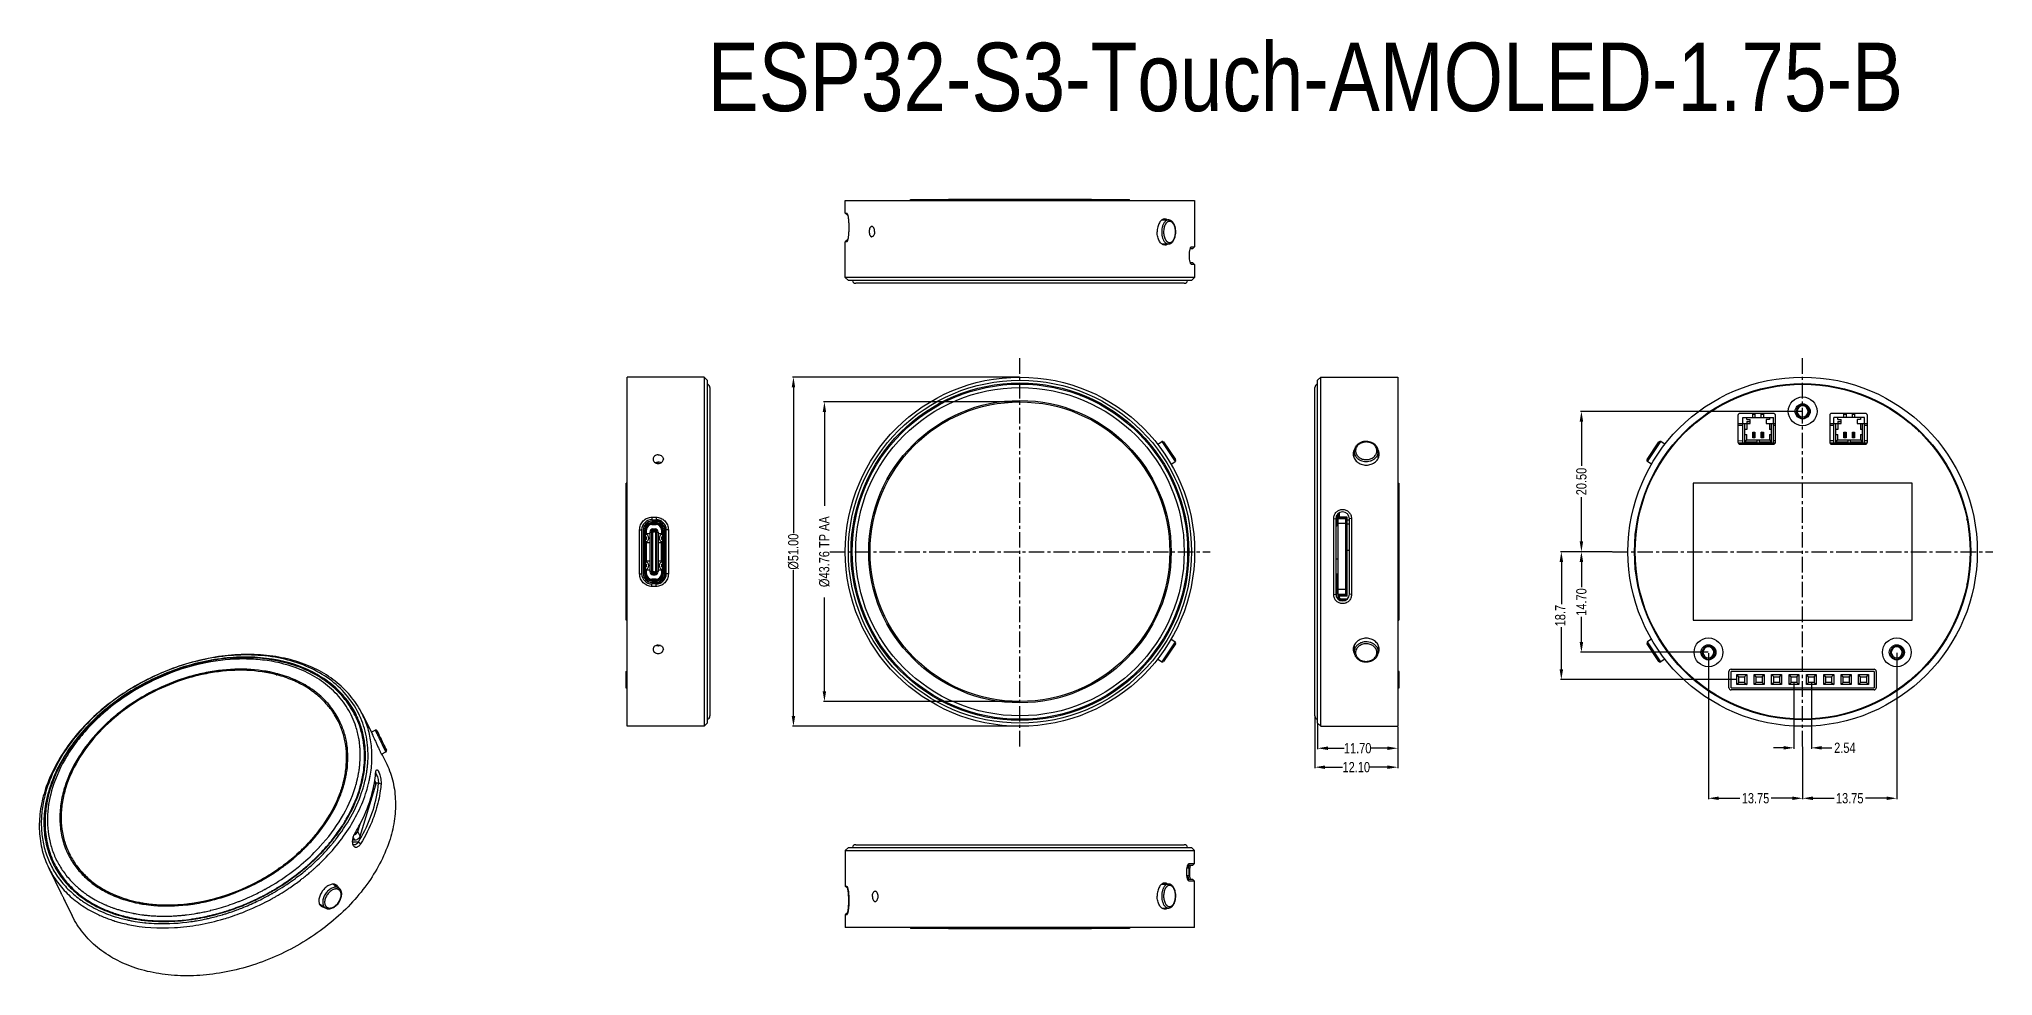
# Model space of a CAD drawing. Header units: millimetres. Extents: x -15 to 270, y -237 to -100.
import ezdxf

# ---------------------------------------------------------------- set-up
doc = ezdxf.new("R2010")
doc.units = ezdxf.units.MM
doc.header["$LTSCALE"] = 1.21
doc.header["$MEASUREMENT"] = 0
doc.header["$PDMODE"] = 3
doc.header["$PDSIZE"] = 0.3125
doc.linetypes.add('CENTER', pattern=[0.6, 0.375, -0.075, 0.075, -0.075])
doc.layers.get('0').update_dxf_attribs({"linetype": 'CONTINUOUS'})
doc.layers.get('DEFPOINTS').update_dxf_attribs({"linetype": 'CONTINUOUS'})
doc.layers.add('Dim', color=3, linetype='CONTINUOUS', lineweight=25)
doc.layers.add('Text', color=3, linetype='CONTINUOUS', lineweight=25)
doc.layers.add('IMPORTED12', color=7, linetype='CONTINUOUS')
doc.styles.get("Standard").update_dxf_attribs({"font": 'txt', "width": 0.8})
doc.dimstyles.get("Standard").update_dxf_attribs({"dimtxt": 0.15625, "dimasz": 0.1875, "dimexe": 0.125, "dimexo": 0.0625, "dimgap": 0.09, "dimtad": 0, "dimtih": 1, "dimtoh": 1, "dimzin": 4, "dimdsep": 46, "dimtxsty": 'Standard', "dimblk": '_FILLED', "dimblk1": '_FILLED', "dimblk2": '_FILLED', "dimcen": 0.09, "dimazin": 1, "dimtp": 0.01, "dimtm": 0.01, "dimtfac": 1, "dimtofl": 0, "dimtmove": 0, "dimatfit": 3, "dimldrblk": '_FILLED', "dimfxl": 1, "dimtolj": 1, "dimtzin": 4, "dimarcsym": 0})

msp = doc.modelspace()

# ---------------------------------------------------------------- texts
at = {"layer": 'Text', "insert": (82.458, -100.383), "char_height": 10, "width": 34.13333, "attachment_point": 1}
msp.add_mtext('{\\fArial|b0|i0|c0|p0;\\C1;ESP32-S3-Touch-AMOLED-1.75-B}', dxfattribs=at)

# ---------------------------------------------------------------- blocks, each defined once
blk = doc.blocks.new('_FILLED')
at = {"color": 0, "linetype": 'ByBlock'}
blk.add_solid([(0, 0), (-1, 0.17), (-1, -0.17)], dxfattribs=at)
blk = doc.blocks.new('*D11')
at = {"layer": 'DEFPOINTS', "color": 0}
for p in [(128.05, -149.23), (94.98, -200.23), (128.05, -200.23)]:
    blk.add_point(p, dxfattribs=at)
at = {"layer": 'Dim', "color": 0, "lineweight": -2}
for p, q in [((127.99, -149.23), (94.85, -149.23)), ((94.98, -150.73), (94.98, -172.04)), ((94.98, -198.73), (94.98, -177.42)), ((127.99, -200.23), (94.85, -200.23))]:
    blk.add_line(p, q, dxfattribs=at)
at = {"layer": 'Dim', "color": 0, "lineweight": -2, "xscale": 1.5, "yscale": 1.5, "zscale": 1.5}
for p, rotation in [((94.98, -149.23), 90), ((94.98, -200.23), 270)]:
    blk.add_blockref('_FILLED', p, dxfattribs=dict(at, rotation=rotation))
at = {"layer": 'Dim', "color": 0, "insert": (94.98, -174.73), "char_height": 1.5, "attachment_point": 5, "rotation": 90, "line_spacing_factor": 1.5}
blk.add_mtext('\\A1;%%C51.00', dxfattribs=at)
blk = doc.blocks.new('*D12')
at = {"layer": 'DEFPOINTS', "color": 0}
for p in [(128.05, -152.85), (99.5, -196.61), (128.05, -196.61)]:
    blk.add_point(p, dxfattribs=at)
at = {"layer": 'Dim', "color": 0, "lineweight": -2}
for p, q in [((127.99, -152.85), (99.37, -152.85)), ((99.5, -154.35), (99.5, -168.04)), ((99.5, -195.11), (99.5, -181.42)), ((127.99, -196.61), (99.37, -196.61))]:
    blk.add_line(p, q, dxfattribs=at)
at = {"layer": 'Dim', "color": 0, "lineweight": -2, "xscale": 1.5, "yscale": 1.5, "zscale": 1.5}
for p, rotation in [((99.5, -152.85), 90), ((99.5, -196.61), 270)]:
    blk.add_blockref('_FILLED', p, dxfattribs=dict(at, rotation=rotation))
at = {"layer": 'Dim', "color": 0, "insert": (99.5, -174.73), "char_height": 1.5, "attachment_point": 5, "rotation": 90, "line_spacing_factor": 1.5}
blk.add_mtext('\\A1;%%C43.76 TP AA', dxfattribs=at)
blk = doc.blocks.new('*D13')
at = {"layer": 'DEFPOINTS', "color": 0}
for p in [(171.5, -199.78), (183.2, -200.23), (183.2, -203.44)]:
    blk.add_point(p, dxfattribs=at)
at = {"layer": 'Dim', "color": 0, "lineweight": -2}
for p, q in [((171.5, -199.84), (171.5, -203.56)), ((183.2, -200.29), (183.2, -203.56)), ((173, -203.44), (175.36, -203.44)), ((181.7, -203.44), (179.34, -203.44))]:
    blk.add_line(p, q, dxfattribs=at)
at = {"layer": 'Dim', "color": 0, "lineweight": -2, "xscale": 1.5, "yscale": 1.5, "zscale": 1.5, "rotation": 180}
blk.add_blockref('_FILLED', (171.5, -203.44), dxfattribs=at)
at = {"layer": 'Dim', "color": 0, "lineweight": -2, "xscale": 1.5, "yscale": 1.5, "zscale": 1.5}
blk.add_blockref('_FILLED', (183.2, -203.44), dxfattribs=at)
at = {"layer": 'Dim', "color": 0, "insert": (177.35, -203.44), "char_height": 1.5, "attachment_point": 5}
blk.add_mtext('\\A1;11.70', dxfattribs=at)
blk = doc.blocks.new('*D14')
at = {"layer": 'DEFPOINTS', "color": 0}
for p in [(171.1, -198.71), (183.2, -200.23), (183.2, -206.21)]:
    blk.add_point(p, dxfattribs=at)
at = {"layer": 'Dim', "color": 0, "lineweight": -2}
for p, q in [((171.1, -198.77), (171.1, -206.33)), ((183.2, -200.29), (183.2, -206.33)), ((172.6, -206.21), (175.16, -206.21)), ((181.7, -206.21), (179.14, -206.21))]:
    blk.add_line(p, q, dxfattribs=at)
at = {"layer": 'Dim', "color": 0, "lineweight": -2, "xscale": 1.5, "yscale": 1.5, "zscale": 1.5, "rotation": 180}
blk.add_blockref('_FILLED', (171.1, -206.21), dxfattribs=at)
at = {"layer": 'Dim', "color": 0, "lineweight": -2, "xscale": 1.5, "yscale": 1.5, "zscale": 1.5}
blk.add_blockref('_FILLED', (183.2, -206.21), dxfattribs=at)
at = {"layer": 'Dim', "color": 0, "insert": (177.15, -206.21), "char_height": 1.5, "attachment_point": 5}
blk.add_mtext('\\A1;12.10', dxfattribs=at)
blk = doc.blocks.new('*D15')
at = {"layer": 'DEFPOINTS', "color": 0}
for p in [(242.31, -154.23), (210.02, -174.73), (214.56, -174.73)]:
    blk.add_point(p, dxfattribs=at)
at = {"layer": 'Dim', "color": 0, "lineweight": -2}
for p, q in [((242.25, -154.23), (209.9, -154.23)), ((210.02, -155.73), (210.02, -162.19)), ((210.02, -173.23), (210.02, -166.77)), ((214.49, -174.73), (209.9, -174.73))]:
    blk.add_line(p, q, dxfattribs=at)
at = {"layer": 'Dim', "color": 0, "lineweight": -2, "xscale": 1.5, "yscale": 1.5, "zscale": 1.5}
for p, rotation in [((210.02, -154.23), 90), ((210.02, -174.73), 270)]:
    blk.add_blockref('_FILLED', p, dxfattribs=dict(at, rotation=rotation))
at = {"layer": 'Dim', "color": 0, "insert": (210.02, -164.48), "char_height": 1.5, "attachment_point": 5, "rotation": 90}
blk.add_mtext('\\A1;20.50', dxfattribs=at)
blk = doc.blocks.new('*D16')
at = {"layer": 'DEFPOINTS', "color": 0}
for p in [(210.02, -174.73), (214.56, -174.73), (228.57, -189.43)]:
    blk.add_point(p, dxfattribs=at)
at = {"layer": 'Dim', "color": 0, "lineweight": -2}
for p, q in [((214.49, -174.73), (209.9, -174.73)), ((210.02, -176.23), (210.02, -179.89)), ((210.02, -187.93), (210.02, -184.27)), ((228.51, -189.43), (209.9, -189.43))]:
    blk.add_line(p, q, dxfattribs=at)
at = {"layer": 'Dim', "color": 0, "lineweight": -2, "xscale": 1.5, "yscale": 1.5, "zscale": 1.5}
for p, rotation in [((210.02, -174.73), 90), ((210.02, -189.43), 270)]:
    blk.add_blockref('_FILLED', p, dxfattribs=dict(at, rotation=rotation))
at = {"layer": 'Dim', "color": 0, "insert": (210.02, -182.08), "char_height": 1.5, "attachment_point": 5, "rotation": 90}
blk.add_mtext('\\A1;14.70', dxfattribs=at)
blk = doc.blocks.new('*D17')
at = {"layer": 'DEFPOINTS', "color": 0}
for p in [(207.09, -174.73), (214.56, -174.73), (232.71, -193.41)]:
    blk.add_point(p, dxfattribs=at)
at = {"layer": 'Dim', "color": 0, "lineweight": -2}
for p, q in [((214.49, -174.73), (206.97, -174.73)), ((207.09, -176.23), (207.09, -182.38)), ((207.09, -191.91), (207.09, -185.76)), ((232.64, -193.41), (206.97, -193.41))]:
    blk.add_line(p, q, dxfattribs=at)
at = {"layer": 'Dim', "color": 0, "lineweight": -2, "xscale": 1.5, "yscale": 1.5, "zscale": 1.5}
for p, rotation in [((207.09, -174.73), 90), ((207.09, -193.41), 270)]:
    blk.add_blockref('_FILLED', p, dxfattribs=dict(at, rotation=rotation))
at = {"layer": 'Dim', "color": 0, "insert": (206.94, -184.07), "char_height": 1.5, "attachment_point": 5, "rotation": 90}
blk.add_mtext('\\A1;18.7', dxfattribs=at)
blk = doc.blocks.new('*D20')
at = {"layer": 'DEFPOINTS', "color": 0}
for p in [(256.06, -189.43), (242.31, -203.18), (256.06, -210.75)]:
    blk.add_point(p, dxfattribs=at)
at = {"layer": 'Dim', "color": 0, "lineweight": -2}
for p, q in [((256.06, -189.49), (256.06, -210.88)), ((242.31, -203.24), (242.31, -210.88)), ((243.81, -210.75), (246.9, -210.75)), ((254.56, -210.75), (251.48, -210.75))]:
    blk.add_line(p, q, dxfattribs=at)
at = {"layer": 'Dim', "color": 0, "lineweight": -2, "xscale": 1.5, "yscale": 1.5, "zscale": 1.5, "rotation": 180}
blk.add_blockref('_FILLED', (242.31, -210.75), dxfattribs=at)
at = {"layer": 'Dim', "color": 0, "lineweight": -2, "xscale": 1.5, "yscale": 1.5, "zscale": 1.5}
blk.add_blockref('_FILLED', (256.06, -210.75), dxfattribs=at)
at = {"layer": 'Dim', "color": 0, "insert": (249.19, -210.75), "char_height": 1.5, "attachment_point": 5}
blk.add_mtext('\\A1;13.75', dxfattribs=at)
blk = doc.blocks.new('*D21')
at = {"layer": 'DEFPOINTS', "color": 0}
for p in [(228.56, -189.51), (242.31, -203.18), (228.56, -210.75)]:
    blk.add_point(p, dxfattribs=at)
at = {"layer": 'Dim', "color": 0, "lineweight": -2}
for p, q in [((228.56, -189.57), (228.56, -210.88)), ((242.31, -203.24), (242.31, -210.88)), ((230.06, -210.75), (233.15, -210.75)), ((240.81, -210.75), (237.73, -210.75))]:
    blk.add_line(p, q, dxfattribs=at)
at = {"layer": 'Dim', "color": 0, "lineweight": -2, "xscale": 1.5, "yscale": 1.5, "zscale": 1.5, "rotation": 180}
blk.add_blockref('_FILLED', (228.56, -210.75), dxfattribs=at)
at = {"layer": 'Dim', "color": 0, "lineweight": -2, "xscale": 1.5, "yscale": 1.5, "zscale": 1.5}
blk.add_blockref('_FILLED', (242.31, -210.75), dxfattribs=at)
at = {"layer": 'Dim', "color": 0, "insert": (235.44, -210.75), "char_height": 1.5, "attachment_point": 5}
blk.add_mtext('\\A1;13.75', dxfattribs=at)
blk = doc.blocks.new('*D22')
at = {"layer": 'DEFPOINTS', "color": 0}
for p in [(241.05, -193.83), (243.59, -193.83), (243.59, -203.38)]:
    blk.add_point(p, dxfattribs=at)
at = {"layer": 'Dim', "color": 0, "lineweight": -2}
for p, q in [((241.05, -193.89), (241.05, -203.51)), ((243.59, -193.89), (243.59, -203.51)), ((239.55, -203.38), (238.05, -203.38)), ((245.09, -203.38), (246.59, -203.38))]:
    blk.add_line(p, q, dxfattribs=at)
at = {"layer": 'Dim', "color": 0, "lineweight": -2, "xscale": 1.5, "yscale": 1.5, "zscale": 1.5}
blk.add_blockref('_FILLED', (241.05, -203.38), dxfattribs=at)
at = {"layer": 'Dim', "color": 0, "lineweight": -2, "xscale": 1.5, "yscale": 1.5, "zscale": 1.5, "rotation": 180}
blk.add_blockref('_FILLED', (243.59, -203.38), dxfattribs=at)
at = {"layer": 'Dim', "color": 0, "insert": (248.48, -203.38), "char_height": 1.5, "attachment_point": 5}
blk.add_mtext('\\A1;2.54', dxfattribs=at)

# ---------------------------------------------------------------- dimensions: what is measured, and where the dimension line sits
at = {"layer": 'Dim'}
for base, p1, p2, text, picture, middle in [((94.978, -200.231), (128.048, -149.231), (128.048, -200.231), '%%C<>', '*D11', (94.978, -174.731)), ((99.496, -196.611), (128.048, -152.851), (128.048, -196.611), '%%C<> TP AA', '*D12', (99.496, -174.731))]:
    dim = msp.add_linear_dim(base=base, p1=p1, p2=p2, angle=90, text=text, dimstyle='Standard', override={"dimtxt": 1.5, "dimasz": 1.5, "dimtih": 0, "dimtoh": 0, "dimzin": 0, "dimpost": '<>', "dimcen": 0.198, "dimadec": 0, "dimazin": 0, "dimtp": 0, "dimtm": 0, "dimtdec": 4, "dimtzin": 0}, dxfattribs=at)
    dim.commit()
    dim.dimension.update_dxf_attribs({"geometry": picture, "text_midpoint": middle})
for base, p1, override, picture, middle in [((210.022, -174.731), (242.314, -154.231), {"dimtxt": 1.5, "dimasz": 1.5, "dimtih": 0, "dimtoh": 0, "dimzin": 0, "dimcen": 0.198, "dimadec": 0, "dimazin": 0, "dimtp": 0, "dimtm": 0, "dimtdec": 4, "dimtzin": 0}, '*D15', (210.022, -164.481)), ((207.091, -174.731), (232.707, -193.411), {"dimtxt": 1.5, "dimasz": 1.5, "dimgap": 0.09, "dimtad": 0, "dimjust": 0, "dimtih": 0, "dimtoh": 0, "dimdec": 1, "dimlfac": 1, "dimzin": 0, "dimpost": '<>', "dimcen": 0.198, "dimse1": 0, "dimse2": 0, "dimsd1": 0, "dimsd2": 0, "dimadec": 0, "dimazin": 0, "dimtp": 0, "dimtm": 0, "dimtdec": 4, "dimtofl": 0, "dimtvp": 0.1, "dimtzin": 0}, '*D17', (206.941, -184.071)), ((210.022, -174.731), (228.569, -189.431), {"dimtxt": 1.5, "dimasz": 1.5, "dimtih": 0, "dimtoh": 0, "dimzin": 0, "dimcen": 0.198, "dimadec": 0, "dimazin": 0, "dimtp": 0, "dimtm": 0, "dimtdec": 4, "dimtzin": 0}, '*D16', (210.022, -182.081))]:
    dim = msp.add_linear_dim(base=base, p1=p1, p2=(214.556, -174.731), angle=90, dimstyle='Standard', override=override, dxfattribs=at)
    dim.commit()
    dim.dimension.update_dxf_attribs({"geometry": picture, "text_midpoint": middle})
for base, p1, p2, picture, middle in [((228.564, -210.751), (242.314, -203.177), (228.564, -189.512), '*D21', (235.439, -210.751)), ((256.064, -210.751), (242.314, -203.177), (256.064, -189.431), '*D20', (249.189, -210.751)), ((243.587, -203.383), (241.047, -193.831), (243.587, -193.831), '*D22', (248.477, -203.383)), ((183.201, -206.21), (171.101, -198.711), (183.201, -200.231), '*D14', (177.151, -206.21)), ((183.201, -203.437), (171.501, -199.781), (183.201, -200.231), '*D13', (177.351, -203.437))]:
    dim = msp.add_linear_dim(base=base, p1=p1, p2=p2, dimstyle='Standard', override={"dimtxt": 1.5, "dimasz": 1.5, "dimtih": 0, "dimtoh": 0, "dimzin": 0, "dimcen": 0.198, "dimadec": 0, "dimazin": 0, "dimtp": 0, "dimtm": 0, "dimtdec": 4, "dimtzin": 0}, dxfattribs=at)
    dim.commit()
    dim.dimension.update_dxf_attribs({"geometry": picture, "text_midpoint": middle})

# ---------------------------------------------------------------- linework, layer by layer
at = {"color": 7, "linetype": 'Continuous'}
for p, q in [((102.548, -125.259), (102.548, -123.429)), ((102.548, -123.429), (153.548, -123.429)), ((102.848, -125.559), (102.548, -125.259)), ((102.548, -125.259), (102.751, -125.259)), ((102.751, -125.259), (102.817, -125.326)), ((102.751, -125.259), (102.783, -125.276)), ((112.048, -123.429), (112.048, -123.279)), ((112.048, -123.279), (144.048, -123.279)), ((117.62, -123.229), (117.62, -123.279)), ((117.62, -123.229), (138.47, -123.229)), ((138.47, -123.229), (138.47, -123.279)), ((144.048, -123.429), (144.048, -123.279)), ((153.548, -123.429), (153.548, -130.179)), ((102.896, -125.559), (102.848, -125.559)), ((103.049, -127.059), (103.049, -127.659)), ((148.773, -126.274), (149.727, -126.274)), ((102.848, -129.159), (102.548, -129.459)), ((102.548, -134.679), (102.548, -129.459)), ((102.751, -129.459), (102.548, -129.459)), ((102.751, -129.459), (102.816, -129.393)), ((102.783, -129.442), (102.751, -129.459)), ((102.848, -129.159), (102.896, -129.159)), ((148.797, -129.784), (149.727, -129.784)), ((153.248, -130.479), (152.906, -130.479)), ((153.081, -130.179), (152.983, -130.278)), ((153.028, -130.205), (153.081, -130.179)), ((153.081, -130.179), (153.548, -130.179)), ((153.248, -130.479), (153.548, -130.179)), ((152.906, -132.479), (153.248, -132.479)), ((153.081, -132.779), (152.983, -132.678)), ((153.081, -132.779), (153.028, -132.752)), ((153.548, -132.779), (153.081, -132.779)), ((153.248, -132.479), (153.548, -132.779)), ((153.548, -132.779), (153.548, -134.679)), ((102.998, -135.129), (102.548, -134.679)), ((153.548, -134.679), (102.548, -134.679)), ((153.098, -135.129), (102.998, -135.129)), ((152.028, -135.529), (104.068, -135.529)), ((153.098, -135.129), (153.548, -134.679)), ((70.69, -200.231), (70.69, -149.231)), ((81.94, -149.231), (70.69, -149.231)), ((81.94, -149.231), (81.94, -200.231)), ((82.39, -149.681), (81.94, -149.231)), ((82.39, -149.681), (82.39, -199.781)), ((82.79, -150.751), (82.79, -198.711)), ((171.101, -198.711), (171.101, -150.751)), ((171.501, -149.681), (171.951, -149.231)), ((171.501, -199.781), (171.501, -149.681)), ((171.951, -200.231), (171.951, -149.231)), ((171.951, -149.231), (183.201, -149.231)), ((183.201, -149.231), (183.201, -200.231)), ((232.864, -154.831), (232.864, -158.731)), ((232.864, -156.014), (234.644, -156.013)), ((233.569, -156.313), (232.864, -156.314)), ((238.064, -154.531), (233.164, -154.531)), ((233.569, -158.813), (233.569, -155.113)), ((233.569, -155.113), (238.069, -155.113)), ((233.869, -158.713), (233.869, -156.013)), ((234.169, -156.863), (233.869, -156.863)), ((234.169, -155.413), (234.169, -155.113)), ((234.169, -155.413), (234.644, -155.413)), ((234.169, -155.713), (234.169, -156.863)), ((234.169, -155.713), (234.644, -155.713)), ((234.644, -156.013), (234.644, -155.413)), ((235.034, -155.113), (235.034, -154.613)), ((235.354, -154.613), (235.034, -154.613)), ((235.354, -154.713), (235.034, -154.713)), ((235.354, -154.613), (235.354, -155.113)), ((236.284, -155.113), (236.284, -154.613)), ((236.604, -154.613), (236.284, -154.613)), ((236.604, -154.713), (236.284, -154.713)), ((236.604, -154.613), (236.604, -155.113)), ((236.994, -155.413), (236.994, -156.013)), ((237.469, -155.413), (236.994, -155.413)), ((236.994, -156.013), (238.364, -156.013)), ((237.469, -155.113), (237.469, -155.413)), ((237.469, -156.013), (237.469, -156.863)), ((237.769, -156.863), (237.469, -156.863)), ((237.769, -158.713), (237.769, -156.013)), ((238.069, -158.813), (238.069, -155.113)), ((238.364, -156.313), (238.069, -156.313)), ((238.364, -158.731), (238.364, -154.831)), ((246.264, -154.831), (246.264, -158.731)), ((246.264, -156.012), (247.945, -156.012)), ((246.87, -156.312), (246.264, -156.312)), ((251.464, -154.531), (246.564, -154.531)), ((246.87, -158.812), (246.87, -155.112)), ((251.37, -155.112), (246.87, -155.112)), ((247.17, -158.712), (247.17, -156.012)), ((247.47, -156.862), (247.17, -156.862)), ((247.47, -155.412), (247.47, -155.112)), ((247.47, -155.412), (247.945, -155.412)), ((247.47, -155.712), (247.47, -156.862)), ((247.47, -155.712), (247.945, -155.712)), ((247.945, -156.012), (247.945, -155.412)), ((248.335, -155.112), (248.335, -154.612)), ((248.655, -154.612), (248.335, -154.612)), ((248.655, -154.712), (248.335, -154.712)), ((248.655, -154.612), (248.655, -155.112)), ((249.585, -155.112), (249.585, -154.612)), ((249.905, -154.612), (249.585, -154.612)), ((249.905, -154.712), (249.585, -154.712)), ((249.905, -154.612), (249.905, -155.112)), ((250.295, -155.412), (250.295, -156.012)), ((250.77, -155.412), (250.295, -155.412)), ((250.295, -156.012), (251.764, -156.012)), ((250.77, -155.112), (250.77, -155.412)), ((250.77, -156.012), (250.77, -156.862)), ((251.07, -156.862), (250.77, -156.862)), ((251.07, -158.712), (251.07, -156.012)), ((251.37, -158.812), (251.37, -155.112)), ((251.764, -156.312), (251.37, -156.312)), ((251.764, -158.731), (251.764, -154.831)), ((148.112, -159.081), (148.746, -158.653)), ((148.746, -158.653), (150.709, -161.563)), ((149.024, -158.707), (150.763, -161.286)), ((219.599, -161.286), (221.338, -158.707)), ((219.653, -161.563), (221.616, -158.653)), ((222.249, -159.08), (221.616, -158.653)), ((232.864, -158.514), (233.569, -158.513)), ((232.88, -158.814), (238.348, -158.813)), ((233.164, -159.031), (238.064, -159.031)), ((233.869, -157.613), (234.169, -157.613)), ((233.869, -158.713), (234.169, -158.413)), ((235.619, -158.713), (233.869, -158.713)), ((234.169, -158.413), (234.169, -157.613)), ((234.169, -158.413), (237.469, -158.413)), ((235.034, -158.088), (235.034, -157.288)), ((235.134, -157.388), (235.034, -157.288)), ((235.034, -157.288), (235.354, -157.288)), ((235.134, -157.988), (235.034, -158.088)), ((235.354, -158.088), (235.034, -158.088)), ((235.134, -157.988), (235.134, -157.388)), ((235.134, -157.388), (235.254, -157.388)), ((235.254, -157.988), (235.134, -157.988)), ((235.254, -157.388), (235.354, -157.288)), ((235.254, -157.388), (235.254, -157.988)), ((235.254, -157.988), (235.354, -158.088)), ((235.354, -157.288), (235.354, -158.088)), ((235.619, -158.413), (235.619, -158.813)), ((236.019, -158.813), (236.019, -158.413)), ((237.769, -158.713), (236.019, -158.713)), ((236.284, -158.088), (236.284, -157.288)), ((236.384, -157.388), (236.284, -157.288)), ((236.284, -157.288), (236.604, -157.288)), ((236.384, -157.988), (236.284, -158.088)), ((236.604, -158.088), (236.284, -158.088)), ((236.384, -157.988), (236.384, -157.388)), ((236.384, -157.388), (236.504, -157.388)), ((236.504, -157.988), (236.384, -157.988)), ((236.504, -157.388), (236.604, -157.288)), ((236.504, -157.388), (236.504, -157.988)), ((236.504, -157.988), (236.604, -158.088)), ((236.604, -157.288), (236.604, -158.088)), ((237.469, -157.613), (237.469, -158.413)), ((237.469, -157.613), (237.769, -157.613)), ((237.469, -158.413), (237.769, -158.713)), ((238.069, -158.513), (238.364, -158.513)), ((246.264, -158.512), (246.87, -158.512)), ((246.28, -158.812), (251.748, -158.812)), ((246.564, -159.031), (251.464, -159.031)), ((247.17, -157.612), (247.47, -157.612)), ((247.17, -158.712), (247.47, -158.412)), ((248.92, -158.712), (247.17, -158.712)), ((247.47, -158.412), (247.47, -157.612)), ((247.47, -158.412), (250.77, -158.412)), ((248.335, -158.087), (248.335, -157.287)), ((248.435, -157.387), (248.335, -157.287)), ((248.335, -157.287), (248.655, -157.287)), ((248.435, -157.987), (248.335, -158.087)), ((248.655, -158.087), (248.335, -158.087)), ((248.435, -157.987), (248.435, -157.387)), ((248.435, -157.387), (248.555, -157.387)), ((248.555, -157.987), (248.435, -157.987)), ((248.555, -157.387), (248.655, -157.287)), ((248.555, -157.387), (248.555, -157.987)), ((248.555, -157.987), (248.655, -158.087)), ((248.655, -157.287), (248.655, -158.087)), ((248.92, -158.412), (248.92, -158.812)), ((249.32, -158.812), (249.32, -158.412)), ((251.07, -158.712), (249.32, -158.712)), ((249.585, -158.087), (249.585, -157.287)), ((249.585, -157.287), (249.905, -157.287)), ((249.685, -157.387), (249.585, -157.287)), ((249.685, -157.987), (249.585, -158.087)), ((249.905, -158.087), (249.585, -158.087)), ((249.685, -157.987), (249.685, -157.387)), ((249.685, -157.387), (249.805, -157.387)), ((249.805, -157.987), (249.685, -157.987)), ((249.805, -157.387), (249.905, -157.287)), ((249.805, -157.387), (249.805, -157.987)), ((249.805, -157.987), (249.905, -158.087)), ((249.905, -157.287), (249.905, -158.087)), ((250.77, -157.612), (250.77, -158.412)), ((250.77, -157.612), (251.07, -157.612)), ((250.77, -158.412), (251.07, -158.712)), ((251.37, -158.512), (251.764, -158.512)), ((75.018, -161.685), (75.018, -161.822)), ((75.19, -161.657), (75.19, -161.852)), ((150.061, -162), (150.709, -161.563)), ((176.846, -161.045), (176.846, -160.108)), ((180.356, -161.036), (180.356, -160.108)), ((220.301, -162), (219.653, -161.563)), ((70.54, -184.731), (70.54, -164.731)), ((70.69, -164.731), (70.54, -164.731)), ((183.201, -164.731), (183.351, -164.731)), ((183.351, -164.731), (183.351, -184.731)), ((226.314, -164.731), (226.314, -184.731)), ((258.314, -164.731), (226.314, -164.731)), ((258.314, -184.731), (258.314, -164.731)), ((73.65, -170.846), (73.65, -170.874)), ((73.77, -170.751), (73.805, -170.751)), ((74.32, -169.702), (74.32, -170.061)), ((74.32, -169.702), (74.92, -169.702)), ((74.32, -170.061), (74.92, -170.061)), ((75.694, -170.282), (74.32, -170.282)), ((74.32, -170.482), (74.32, -170.582)), ((74.92, -170.482), (74.32, -170.482)), ((74.92, -170.582), (74.32, -170.582)), ((74.32, -170.751), (74.32, -170.601)), ((75.112, -170.601), (74.32, -170.601)), ((74.32, -170.751), (74.92, -170.751)), ((74.545, -170.601), (74.545, -170.581)), ((74.545, -170.596), (74.695, -170.596)), ((74.6, -170.281), (74.6, -170.061)), ((74.6, -170.261), (75.667, -170.261)), ((74.695, -170.581), (74.695, -170.601)), ((74.8, -170.111), (74.8, -170.061)), ((75.304, -170.111), (74.8, -170.111)), ((74.92, -169.702), (74.92, -170.061)), ((74.92, -170.582), (74.92, -170.482)), ((74.92, -170.601), (74.92, -170.751)), ((75, -170.261), (75, -170.281)), ((75.15, -170.281), (75.15, -170.261)), ((75.35, -170.261), (75.35, -170.281)), ((75.5, -170.281), (75.5, -170.261)), ((76.042, -170.582), (75.743, -170.582)), ((75.81, -170.601), (75.763, -170.601)), ((75.81, -170.644), (75.81, -170.601)), ((75.858, -170.696), (75.9, -170.661)), ((75.9, -170.581), (75.9, -170.661)), ((76.274, -171.06), (76.094, -171.06)), ((76.107, -171.09), (76.244, -171.09)), ((76.244, -171.14), (76.127, -171.14)), ((76.244, -170.872), (76.244, -171.09)), ((76.244, -171.14), (76.244, -171.151)), ((76.252, -171.089), (76.259, -171.089)), ((76.259, -171.086), (76.259, -171.089)), ((76.27, -171.086), (76.27, -171.155)), ((76.274, -171.06), (76.274, -170.945)), ((76.29, -178.52), (76.29, -170.982)), ((173.851, -181.005), (173.851, -169.874)), ((173.851, -169.874), (174.151, -169.931)), ((174.151, -169.931), (174.151, -180.931)), ((174.301, -171.008), (174.151, -171.008)), ((174.301, -169.426), (174.301, -171.008)), ((174.501, -180.931), (174.501, -169.186)), ((175.601, -169.931), (174.501, -169.931)), ((175.601, -170.631), (174.501, -170.631)), ((174.551, -169.931), (174.551, -169.137)), ((174.551, -169.181), (174.671, -169.181)), ((174.671, -169.181), (174.671, -169.931)), ((174.701, -169.931), (174.701, -169.052)), ((175.801, -169.681), (174.701, -169.681)), ((175.601, -169.881), (174.701, -169.881)), ((174.751, -169.931), (174.751, -169.881)), ((175.801, -169.681), (175.601, -169.881)), ((175.601, -181.031), (175.601, -169.881)), ((175.601, -170.08), (176.151, -170.08)), ((175.801, -170.694), (175.601, -170.571)), ((175.801, -181.231), (175.801, -169.681)), ((176.151, -170.694), (175.801, -170.694)), ((176.451, -169.874), (176.151, -169.931)), ((176.151, -180.931), (176.151, -169.931)), ((176.451, -169.874), (176.451, -181.005)), ((266.43, -170.703), (266.517, -170.703)), ((72.52, -177.979), (72.52, -171.523)), ((72.52, -171.523), (72.82, -171.561)), ((72.82, -171.561), (72.82, -177.941)), ((73.04, -171.562), (73.04, -177.942)), ((73.24, -171.562), (73.24, -177.942)), ((73.34, -171.562), (73.24, -171.562)), ((73.34, -171.562), (73.34, -177.942)), ((73.34, -172.504), (73.48, -172.566)), ((73.48, -172.937), (73.34, -172.999)), ((73.36, -172.17), (73.36, -171.556)), ((73.36, -171.561), (73.51, -171.561)), ((74.02, -172.101), (73.36, -172.101)), ((73.36, -172.99), (73.36, -172.513)), ((73.36, -176.17), (73.36, -173.333)), ((73.36, -173.401), (74.02, -173.401)), ((73.601, -172.291), (73.4, -172.203)), ((73.4, -173.3), (73.601, -173.212)), ((73.51, -172.101), (73.51, -171.561)), ((73.51, -176.101), (73.51, -173.401)), ((73.54, -172.845), (73.54, -172.658)), ((73.84, -172.658), (73.84, -172.845)), ((74.02, -171.857), (74.02, -177.647)), ((74.02, -171.857), (74.25, -171.857)), ((74.25, -171.857), (74.25, -177.647)), ((74.27, -171.827), (74.27, -172.177)), ((74.27, -171.827), (74.305, -171.827)), ((74.31, -172.177), (74.27, -172.177)), ((74.27, -173.327), (74.27, -173.677)), ((74.27, -173.327), (74.31, -173.327)), ((74.31, -173.677), (74.27, -173.677)), ((74.27, -173.877), (74.27, -174.127)), ((74.27, -173.877), (74.31, -173.877)), ((74.31, -171.457), (74.31, -178.047)), ((74.545, -171.457), (74.31, -171.457)), ((74.31, -171.713), (74.395, -171.747)), ((74.395, -171.747), (74.395, -177.756)), ((74.395, -171.747), (74.545, -171.747)), ((74.47, -171.457), (74.47, -171.407)), ((74.47, -171.407), (74.77, -171.407)), ((74.545, -171.857), (74.545, -171.407)), ((74.545, -171.414), (74.695, -171.414)), ((74.695, -171.681), (74.545, -171.681)), ((74.545, -171.774), (74.695, -171.774)), ((74.695, -171.857), (74.545, -171.857)), ((74.695, -171.407), (74.695, -171.857)), ((74.695, -171.457), (74.93, -171.457)), ((74.695, -171.747), (74.845, -171.747)), ((74.77, -171.407), (74.77, -171.457)), ((74.845, -171.747), (74.93, -171.713)), ((74.845, -171.747), (74.845, -177.756)), ((74.93, -178.047), (74.93, -171.457)), ((74.97, -172.177), (74.93, -172.177)), ((74.93, -173.327), (74.97, -173.327)), ((74.97, -173.677), (74.93, -173.677)), ((74.93, -173.877), (74.97, -173.877)), ((74.931, -171.827), (74.935, -171.827)), ((74.935, -171.827), (74.97, -171.827)), ((74.935, -173.677), (74.935, -173.877)), ((74.97, -173.677), (74.97, -171.827)), ((74.97, -174.127), (74.97, -173.877)), ((74.99, -171.857), (74.99, -177.647)), ((74.99, -171.857), (75.22, -171.857)), ((75.22, -171.857), (75.22, -177.647)), ((75.88, -172.101), (75.22, -172.101)), ((75.22, -173.401), (75.88, -173.401)), ((75.4, -172.845), (75.4, -172.658)), ((75.84, -172.203), (75.639, -172.291)), ((75.639, -173.212), (75.84, -173.3)), ((75.7, -172.658), (75.7, -172.845)), ((75.73, -171.561), (75.73, -172.101)), ((75.73, -171.561), (75.88, -171.561)), ((75.73, -176.101), (75.73, -173.401)), ((75.76, -172.566), (75.9, -172.504)), ((75.9, -172.999), (75.76, -172.937)), ((75.88, -172.17), (75.88, -171.556)), ((75.88, -172.513), (75.88, -172.99)), ((75.88, -172.781), (75.9, -172.781)), ((75.88, -176.17), (75.88, -173.333)), ((75.88, -173.68), (75.9, -173.651)), ((75.9, -173.801), (75.88, -173.801)), ((75.9, -177.942), (75.9, -171.562)), ((76, -171.562), (75.9, -171.562)), ((76, -175.252), (76, -171.562)), ((76.25, -171.151), (76.13, -171.151)), ((76.2, -177.942), (76.2, -171.562)), ((76.2, -172.401), (76.25, -172.401)), ((76.2, -172.781), (76.25, -172.781)), ((76.25, -178.351), (76.25, -171.151)), ((76.25, -171.17), (76.274, -171.17)), ((76.25, -171.301), (76.29, -171.301)), ((76.29, -171.551), (76.25, -171.551)), ((76.25, -171.566), (76.29, -171.566)), ((76.25, -171.611), (76.29, -171.611)), ((76.25, -172.111), (76.29, -172.111)), ((76.29, -172.341), (76.25, -172.341)), ((76.25, -172.361), (76.29, -172.361)), ((76.29, -172.601), (76.25, -172.601)), ((76.25, -172.901), (76.29, -172.901)), ((76.29, -173.101), (76.25, -173.101)), ((76.25, -173.401), (76.29, -173.401)), ((76.29, -173.601), (76.25, -173.601)), ((76.29, -173.681), (76.25, -173.681)), ((76.25, -173.901), (76.29, -173.901)), ((76.274, -171.301), (76.274, -171.17)), ((76.274, -171.566), (76.274, -171.551)), ((76.289, -172.615), (76.29, -172.615)), ((76.29, -172.815), (76.289, -172.815)), ((76.29, -171.725), (76.42, -171.725)), ((76.29, -173.224), (76.42, -173.224)), ((76.72, -171.523), (76.42, -171.561)), ((76.42, -177.941), (76.42, -171.561)), ((76.72, -171.523), (76.72, -177.979)), ((175.601, -171.281), (175.701, -171.281)), ((175.601, -171.381), (175.701, -171.381)), ((175.701, -171.281), (175.701, -179.581)), ((266.501, -171.561), (266.614, -171.561)), ((73.34, -176.504), (73.48, -176.566)), ((74.02, -176.101), (73.36, -176.101)), ((73.36, -176.99), (73.36, -176.513)), ((73.601, -176.291), (73.4, -176.203)), ((73.54, -176.845), (73.54, -176.658)), ((73.84, -176.658), (73.84, -176.845)), ((74.31, -174.127), (74.27, -174.127)), ((74.27, -174.377), (74.27, -174.627)), ((74.27, -174.377), (74.31, -174.377)), ((74.31, -174.627), (74.27, -174.627)), ((74.27, -174.877), (74.27, -175.127)), ((74.27, -174.877), (74.31, -174.877)), ((74.31, -175.127), (74.27, -175.127)), ((74.27, -175.377), (74.27, -175.627)), ((74.27, -175.377), (74.31, -175.377)), ((74.31, -175.627), (74.27, -175.627)), ((74.27, -175.827), (74.27, -176.177)), ((74.27, -175.827), (74.31, -175.827)), ((74.31, -176.177), (74.27, -176.177)), ((74.97, -174.127), (74.93, -174.127)), ((74.93, -174.377), (74.97, -174.377)), ((74.97, -174.627), (74.93, -174.627)), ((74.93, -174.877), (74.97, -174.877)), ((74.97, -175.127), (74.93, -175.127)), ((74.93, -175.377), (74.97, -175.377)), ((74.97, -175.627), (74.93, -175.627)), ((74.93, -175.827), (74.97, -175.827)), ((74.97, -176.177), (74.93, -176.177)), ((74.935, -174.127), (74.935, -174.377)), ((74.935, -174.627), (74.935, -174.877)), ((74.935, -175.127), (74.935, -175.377)), ((74.935, -175.627), (74.935, -175.827)), ((74.97, -174.627), (74.97, -174.377)), ((74.97, -175.127), (74.97, -174.877)), ((74.97, -175.627), (74.97, -175.377)), ((74.97, -177.677), (74.97, -175.827)), ((75.88, -176.101), (75.22, -176.101)), ((75.4, -176.845), (75.4, -176.658)), ((75.84, -176.203), (75.639, -176.291)), ((75.7, -176.658), (75.7, -176.845)), ((75.76, -176.566), (75.9, -176.504)), ((75.88, -174.203), (75.9, -174.175)), ((75.9, -175.328), (75.88, -175.3)), ((75.88, -175.701), (75.9, -175.701)), ((75.9, -175.851), (75.88, -175.823)), ((75.88, -176.513), (75.88, -176.99)), ((75.9, -176.721), (75.88, -176.721)), ((76.2, -175.252), (75.9, -175.252)), ((75.9, -175.262), (76.2, -175.262)), ((76, -177.942), (76, -175.262)), ((76.17, -175.252), (76.17, -175.262)), ((76.25, -176.721), (76.2, -176.721)), ((76.29, -174.101), (76.25, -174.101)), ((76.25, -174.401), (76.29, -174.401)), ((76.29, -174.601), (76.25, -174.601)), ((76.29, -174.822), (76.25, -174.822)), ((76.25, -174.901), (76.29, -174.901)), ((76.29, -175.101), (76.25, -175.101)), ((76.29, -175.237), (76.25, -175.237)), ((76.25, -175.401), (76.29, -175.401)), ((76.29, -175.601), (76.25, -175.601)), ((76.29, -175.82), (76.25, -175.82)), ((76.25, -175.901), (76.29, -175.901)), ((76.29, -176.101), (76.25, -176.101)), ((76.259, -176.335), (76.25, -176.335)), ((76.25, -176.365), (76.259, -176.365)), ((76.25, -176.401), (76.29, -176.401)), ((76.29, -176.601), (76.25, -176.601)), ((76.25, -176.64), (76.27, -176.64)), ((76.259, -176.654), (76.25, -176.654)), ((76.25, -176.685), (76.29, -176.685)), ((76.259, -175.101), (76.259, -175.237)), ((76.259, -176.101), (76.259, -176.365)), ((76.259, -176.654), (76.259, -176.901)), ((76.265, -176.64), (76.265, -176.655)), ((76.27, -174.101), (76.27, -174.401)), ((76.274, -174.112), (76.27, -174.112)), ((76.27, -174.822), (76.27, -174.901)), ((76.27, -175.601), (76.27, -175.82)), ((76.27, -176.363), (76.27, -176.401)), ((76.27, -176.601), (76.27, -176.64)), ((76.274, -174.112), (76.274, -174.101)), ((76.29, -174.729), (76.42, -174.729)), ((76.29, -176.234), (76.42, -176.234)), ((174.151, -175.754), (174.501, -175.754)), ((175.701, -174.531), (176.151, -174.531)), ((72.52, -177.979), (72.82, -177.941)), ((73.24, -177.942), (73.34, -177.942)), ((73.48, -176.937), (73.34, -176.999)), ((73.36, -177.946), (73.36, -177.333)), ((73.36, -177.401), (74.02, -177.401)), ((73.51, -177.941), (73.36, -177.941)), ((73.4, -177.3), (73.601, -177.212)), ((73.51, -177.941), (73.51, -177.401)), ((73.65, -178.657), (73.65, -178.629)), ((73.768, -178.751), (73.805, -178.751)), ((74.25, -177.647), (74.02, -177.647)), ((74.27, -177.327), (74.27, -177.677)), ((74.27, -177.327), (74.31, -177.327)), ((74.305, -177.677), (74.27, -177.677)), ((74.395, -177.756), (74.31, -177.79)), ((74.545, -178.047), (74.31, -178.047)), ((74.92, -178.751), (74.32, -178.751)), ((74.32, -178.901), (74.32, -178.751)), ((75.113, -178.901), (74.32, -178.901)), ((74.32, -178.922), (74.92, -178.922)), ((74.32, -178.922), (74.32, -179.022)), ((74.32, -179.022), (74.92, -179.022)), ((74.32, -179.222), (75.691, -179.222)), ((74.92, -179.441), (74.32, -179.441)), ((74.32, -179.801), (74.32, -179.441)), ((74.545, -177.756), (74.395, -177.756)), ((74.47, -178.097), (74.47, -178.047)), ((74.47, -178.097), (74.77, -178.097)), ((74.545, -178.097), (74.545, -177.647)), ((74.545, -177.647), (74.695, -177.647)), ((74.695, -177.729), (74.545, -177.729)), ((74.545, -177.822), (74.695, -177.822)), ((74.695, -178.089), (74.545, -178.089)), ((74.545, -178.921), (74.545, -178.901)), ((74.695, -178.907), (74.545, -178.907)), ((74.6, -179.441), (74.6, -179.221)), ((75.664, -179.241), (74.6, -179.241)), ((74.695, -177.647), (74.695, -178.097)), ((74.845, -177.756), (74.695, -177.756)), ((74.695, -178.047), (74.93, -178.047)), ((74.695, -178.901), (74.695, -178.921)), ((74.77, -178.047), (74.77, -178.097)), ((74.8, -179.391), (75.299, -179.391)), ((74.8, -179.441), (74.8, -179.391)), ((74.845, -177.756), (74.93, -177.79)), ((74.92, -178.751), (74.92, -178.901)), ((74.92, -179.022), (74.92, -178.922)), ((74.92, -179.801), (74.92, -179.441)), ((74.93, -177.327), (74.97, -177.327)), ((74.931, -177.676), (74.935, -177.677)), ((74.97, -177.677), (74.935, -177.677)), ((75.22, -177.647), (74.99, -177.647)), ((75, -179.221), (75, -179.241)), ((75.15, -179.241), (75.15, -179.221)), ((75.22, -177.401), (75.88, -177.401)), ((75.35, -179.221), (75.35, -179.241)), ((75.5, -179.241), (75.5, -179.221)), ((75.639, -177.212), (75.84, -177.3)), ((75.73, -177.401), (75.73, -177.941)), ((75.88, -177.941), (75.73, -177.941)), ((75.743, -178.922), (76.041, -178.922)), ((75.9, -176.999), (75.76, -176.937)), ((75.81, -178.901), (75.764, -178.901)), ((75.81, -178.901), (75.81, -178.859)), ((75.9, -178.841), (75.858, -178.807)), ((75.88, -177.946), (75.88, -177.333)), ((75.9, -177.942), (76, -177.942)), ((75.9, -178.841), (75.9, -178.921)), ((76.07, -178.797), (75.92, -178.797)), ((75.92, -178.921), (75.92, -178.797)), ((75.94, -178.712), (75.94, -178.797)), ((75.982, -178.662), (75.982, -178.654)), ((75.982, -178.662), (75.985, -178.662)), ((75.982, -178.664), (75.985, -178.664)), ((75.985, -178.645), (75.985, -178.735)), ((76.187, -178.735), (75.985, -178.735)), ((76.015, -178.766), (76.015, -178.601)), ((76.015, -178.766), (76.163, -178.766)), ((76.07, -178.885), (76.07, -178.797)), ((76.075, -178.491), (76.29, -178.491)), ((76.259, -178.461), (76.088, -178.461)), ((76.13, -178.351), (76.25, -178.351)), ((76.2, -177.101), (76.25, -177.101)), ((76.25, -176.901), (76.29, -176.901)), ((76.29, -177.141), (76.25, -177.141)), ((76.25, -177.161), (76.29, -177.161)), ((76.25, -177.391), (76.29, -177.391)), ((76.25, -177.891), (76.29, -177.891)), ((76.29, -177.941), (76.25, -177.941)), ((76.25, -177.961), (76.29, -177.961)), ((76.29, -178.201), (76.25, -178.201)), ((76.259, -177.941), (76.259, -177.961)), ((76.259, -178.461), (76.259, -178.592)), ((76.27, -178.201), (76.27, -178.463)), ((76.29, -177.733), (76.42, -177.733)), ((76.72, -177.979), (76.42, -177.941)), ((174.501, -178.015), (174.303, -178.015)), ((174.303, -181.439), (174.303, -178.015)), ((174.303, -178.115), (174.501, -178.115)), ((175.601, -179.481), (175.701, -179.481)), ((175.601, -179.581), (175.701, -179.581)), ((266.419, -178.799), (266.507, -178.799)), ((266.498, -177.941), (266.611, -177.941)), ((74.92, -179.801), (74.32, -179.801)), ((173.851, -181.005), (174.151, -180.931)), ((175.601, -180.231), (174.501, -180.231)), ((174.501, -180.931), (175.601, -180.931)), ((174.551, -181.531), (174.551, -180.931)), ((174.644, -181.743), (174.569, -181.743)), ((174.671, -180.931), (174.671, -181.531)), ((174.701, -181.531), (174.671, -181.531)), ((174.701, -181.531), (174.701, -180.931)), ((175.601, -181.031), (174.701, -181.031)), ((175.801, -181.231), (174.701, -181.231)), ((174.901, -181.661), (174.701, -181.461)), ((174.829, -181.681), (174.829, -181.589)), ((174.851, -181.681), (175.796, -181.681)), ((174.851, -181.711), (174.851, -181.681)), ((175.765, -181.711), (174.851, -181.711)), ((175.56, -181.831), (174.851, -181.831)), ((175.817, -181.661), (174.901, -181.661)), ((174.951, -181.671), (174.954, -181.661)), ((174.951, -181.68), (174.951, -181.671)), ((175.001, -181.031), (175.001, -180.931)), ((175.351, -181.671), (175.348, -181.661)), ((175.351, -181.68), (175.351, -181.671)), ((175.46, -181.681), (175.401, -181.661)), ((175.401, -181.661), (175.401, -181.681)), ((175.601, -181.031), (175.801, -181.231)), ((176.451, -181.005), (176.151, -180.931)), ((70.69, -184.731), (70.54, -184.731)), ((183.201, -184.731), (183.351, -184.731)), ((226.314, -184.731), (258.314, -184.731)), ((150.709, -187.899), (148.746, -190.809)), ((150.763, -188.177), (149.024, -190.755)), ((150.061, -187.462), (150.709, -187.899)), ((221.338, -190.755), (219.599, -188.177)), ((220.301, -187.462), (219.653, -187.899)), ((221.616, -190.809), (219.653, -187.899)), ((75.19, -188.371), (75.19, -188.479)), ((148.112, -190.382), (148.746, -190.809)), ((176.846, -188.426), (176.846, -189.354)), ((180.356, -188.417), (180.356, -189.354)), ((222.249, -190.382), (221.616, -190.809)), ((19.572, -192.793), (19.529, -192.783)), ((19.611, -192.734), (19.568, -192.723)), ((70.49, -192.21), (70.69, -192.21)), ((70.49, -192.21), (70.49, -194.61)), ((183.401, -192.211), (183.201, -192.211)), ((183.401, -194.611), (183.401, -192.211)), ((231.564, -194.611), (231.564, -192.211)), ((231.864, -191.911), (252.764, -191.911)), ((252.742, -192.21), (231.892, -192.211)), ((231.892, -194.611), (231.892, -192.211)), ((233.007, -192.991), (232.707, -192.691)), ((232.707, -192.691), (234.147, -192.691)), ((232.707, -194.131), (232.707, -192.691)), ((233.007, -193.831), (232.707, -194.131)), ((233.007, -192.991), (233.847, -192.991)), ((233.007, -193.831), (233.007, -192.991)), ((233.847, -193.831), (233.007, -193.831)), ((233.847, -192.991), (234.147, -192.691)), ((233.847, -192.991), (233.847, -193.831)), ((233.847, -193.831), (234.147, -194.131)), ((234.147, -192.691), (234.147, -194.131)), ((235.247, -192.691), (236.687, -192.691)), ((235.547, -192.991), (235.247, -192.691)), ((235.247, -194.131), (235.247, -192.691)), ((235.547, -193.831), (235.247, -194.131)), ((235.547, -192.991), (236.387, -192.991)), ((235.547, -193.831), (235.547, -192.991)), ((236.387, -193.831), (235.547, -193.831)), ((236.387, -192.991), (236.687, -192.691)), ((236.387, -192.991), (236.387, -193.831)), ((236.387, -193.831), (236.687, -194.131)), ((236.687, -192.691), (236.687, -194.131)), ((237.787, -192.691), (239.227, -192.691)), ((238.087, -192.991), (237.787, -192.691)), ((237.787, -194.131), (237.787, -192.691)), ((238.087, -193.831), (237.787, -194.131)), ((238.087, -192.991), (238.927, -192.991)), ((238.087, -193.831), (238.087, -192.991)), ((238.927, -193.831), (238.087, -193.831)), ((238.927, -192.991), (239.227, -192.691)), ((238.927, -192.991), (238.927, -193.831)), ((238.927, -193.831), (239.227, -194.131)), ((239.227, -192.691), (239.227, -194.131)), ((240.327, -192.691), (241.767, -192.691)), ((240.627, -192.991), (240.327, -192.691)), ((240.327, -194.131), (240.327, -192.691)), ((240.627, -193.831), (240.327, -194.131)), ((240.627, -192.991), (241.467, -192.991)), ((240.627, -193.831), (240.627, -192.991)), ((241.467, -193.831), (240.627, -193.831)), ((241.467, -192.991), (241.767, -192.691)), ((241.467, -192.991), (241.467, -193.831)), ((241.467, -193.831), (241.767, -194.131)), ((241.767, -192.691), (241.767, -194.131)), ((242.867, -192.691), (244.307, -192.691)), ((243.167, -192.991), (242.867, -192.691)), ((242.867, -194.131), (242.867, -192.691)), ((243.167, -193.831), (242.867, -194.131)), ((243.167, -192.991), (244.007, -192.991)), ((243.167, -193.831), (243.167, -192.991)), ((244.007, -193.831), (243.167, -193.831)), ((244.007, -192.991), (244.307, -192.691)), ((244.007, -192.991), (244.007, -193.831)), ((244.007, -193.831), (244.307, -194.131)), ((244.307, -192.691), (244.307, -194.131)), ((245.407, -192.69), (246.847, -192.69)), ((245.707, -192.99), (245.407, -192.69)), ((245.407, -194.13), (245.407, -192.69)), ((245.707, -193.83), (245.407, -194.13)), ((245.707, -192.99), (246.547, -192.99)), ((245.707, -193.83), (245.707, -192.99)), ((246.547, -193.83), (245.707, -193.83)), ((246.547, -192.99), (246.847, -192.69)), ((246.547, -192.99), (246.547, -193.83)), ((246.547, -193.83), (246.847, -194.13)), ((246.847, -192.69), (246.847, -194.13)), ((247.947, -192.69), (249.387, -192.69)), ((248.247, -192.99), (247.947, -192.69)), ((247.947, -194.13), (247.947, -192.69)), ((248.247, -193.83), (247.947, -194.13)), ((248.247, -192.99), (249.087, -192.99)), ((248.247, -193.83), (248.247, -192.99)), ((249.087, -193.83), (248.247, -193.83)), ((249.087, -192.99), (249.387, -192.69)), ((249.087, -192.99), (249.087, -193.83)), ((249.087, -193.83), (249.387, -194.13)), ((249.387, -192.69), (249.387, -194.13)), ((250.487, -192.69), (251.927, -192.69)), ((250.787, -192.99), (250.487, -192.69)), ((250.487, -194.13), (250.487, -192.69)), ((250.787, -193.83), (250.487, -194.13)), ((250.787, -192.99), (251.627, -192.99)), ((250.787, -193.83), (250.787, -192.99)), ((251.627, -193.83), (250.787, -193.83)), ((251.627, -192.99), (251.927, -192.69)), ((251.627, -192.99), (251.627, -193.83)), ((251.627, -193.83), (251.927, -194.13)), ((251.927, -192.69), (251.927, -194.13)), ((252.742, -192.21), (252.742, -194.61)), ((253.064, -192.211), (253.064, -194.611)), ((70.49, -194.61), (70.69, -194.61)), ((183.201, -194.611), (183.401, -194.611)), ((252.764, -194.911), (231.864, -194.911)), ((231.892, -194.611), (252.742, -194.61)), ((234.147, -194.131), (232.707, -194.131)), ((236.687, -194.131), (235.247, -194.131)), ((239.227, -194.131), (237.787, -194.131)), ((241.767, -194.131), (240.327, -194.131)), ((244.307, -194.131), (242.867, -194.131)), ((246.847, -194.13), (245.407, -194.13)), ((249.387, -194.13), (247.947, -194.13)), ((251.927, -194.13), (250.487, -194.13)), ((28.552, -199.567), (28.546, -199.554)), ((31.213, -199.086), (31.03, -198.713)), ((32.052, -198.482), (33.502, -201.436)), ((33.339, -201.104), (33.927, -200.817)), ((33.532, -201.498), (33.502, -201.436)), ((34.319, -201.158), (34.319, -201.158)), ((34.36, -201.242), (34.319, -201.158)), ((34.367, -201.256), (34.36, -201.242)), ((34.601, -201.733), (34.367, -201.256)), ((34.73, -201.998), (34.601, -201.733)), ((35.447, -203.473), (34.73, -201.998)), ((81.94, -200.231), (70.69, -200.231)), ((82.39, -199.781), (81.94, -200.231)), ((171.501, -199.781), (171.951, -200.231)), ((171.951, -200.231), (183.201, -200.231)), ((34.826, -204.284), (35.465, -203.972)), ((34.949, -204.385), (35.484, -205.475)), ((35.007, -203.042), (35.465, -203.972)), ((31.26, -208.209), (31.274, -208.152)), ((31.378, -207.698), (31.384, -207.67)), ((32.76, -206.366), (32.764, -206.334)), ((32.76, -206.366), (32.761, -206.334)), ((33.112, -207.568), (33.122, -207.521)), ((33.175, -207.562), (33.184, -207.515)), ((34.009, -208.464), (33.848, -208.135)), ((33.972, -207.092), (33.988, -206.949)), ((29.057, -209.193), (29.069, -209.151)), ((29.057, -209.193), (29.065, -209.151)), ((31.701, -216.293), (34.025, -208.773)), ((32.647, -209.715), (32.653, -209.688)), ((32.647, -209.715), (32.655, -209.688)), ((34.025, -208.773), (33.821, -208.356)), ((34.389, -208.566), (34.024, -208.566)), ((34.765, -208.708), (34.389, -208.566)), ((30.711, -216.481), (30.887, -216.841)), ((31.366, -215.609), (31.7, -214.526)), ((31.701, -216.293), (31.366, -215.609)), ((-10.921, -218.914), (-10.913, -218.928)), ((-10.921, -218.914), (-10.914, -218.929)), ((-10.732, -218.845), (-10.739, -218.832)), ((21.915, -219.58), (21.945, -219.551)), ((21.93, -219.592), (21.963, -219.565)), ((22.042, -219.462), (22.083, -219.424)), ((22.064, -219.48), (22.108, -219.443)), ((23.77, -217.857), (23.817, -217.814)), ((23.801, -217.875), (23.845, -217.83)), ((26.709, -217.841), (26.762, -217.777)), ((26.757, -217.863), (26.782, -217.834)), ((26.782, -217.834), (26.812, -217.8)), ((27.397, -217.629), (27.406, -217.617)), ((27.439, -217.648), (27.45, -217.636)), ((31.438, -217.183), (30.627, -217.183)), ((30.642, -216.841), (30.887, -216.841)), ((31.779, -217.427), (31.438, -217.183)), ((102.998, -217.926), (102.548, -218.376)), ((102.548, -218.376), (102.548, -223.596)), ((102.548, -218.376), (153.548, -218.376)), ((102.998, -217.926), (153.098, -217.926)), ((104.068, -217.526), (152.028, -217.526)), ((153.098, -217.926), (153.548, -218.376)), ((153.548, -220.276), (153.548, -218.376)), ((-13.732, -220.949), (-11.915, -224.652)), ((-12.74, -220.655), (-12.923, -220.282)), ((19.746, -221.012), (19.807, -220.971)), ((19.759, -221.027), (19.817, -220.985)), ((19.785, -221.055), (19.846, -221.012)), ((19.794, -221.065), (19.853, -221.024)), ((19.801, -221.151), (19.889, -221.088)), ((19.836, -221.189), (19.854, -221.176)), ((19.854, -221.176), (19.925, -221.127)), ((19.913, -220.9), (19.961, -220.868)), ((19.921, -220.911), (19.967, -220.878)), ((19.95, -220.939), (19.997, -220.906)), ((19.958, -220.95), (20.004, -220.918)), ((20.015, -220.998), (20.032, -220.985)), ((20.052, -221.037), (20.07, -221.025)), ((20.359, -220.75), (20.42, -220.706)), ((20.398, -220.789), (20.459, -220.745)), ((20.529, -220.474), (20.629, -220.402)), ((20.535, -220.481), (20.635, -220.414)), ((20.555, -220.5), (20.574, -220.486)), ((20.565, -220.509), (20.586, -220.494)), ((20.574, -220.486), (20.65, -220.429)), ((20.586, -220.494), (20.664, -220.435)), ((20.68, -220.365), (20.765, -220.304)), ((20.686, -220.38), (20.773, -220.32)), ((20.699, -220.392), (20.722, -220.374)), ((20.714, -220.398), (20.738, -220.38)), ((20.722, -220.374), (20.782, -220.329)), ((20.738, -220.38), (20.797, -220.335)), ((22.536, -222.179), (22.633, -222.105)), ((22.577, -222.219), (22.629, -222.179)), ((22.629, -222.179), (22.675, -222.144)), ((24.053, -220.62), (24.084, -220.591)), ((24.064, -220.629), (24.097, -220.6)), ((24.198, -221.712), (24.269, -221.658)), ((24.215, -221.726), (24.283, -221.669)), ((24.23, -220.867), (24.334, -220.766)), ((24.237, -220.872), (24.286, -220.83)), ((24.286, -220.83), (24.348, -220.776)), ((24.361, -220.321), (24.375, -220.307)), ((24.389, -220.341), (24.404, -220.328)), ((152.421, -222.026), (152.758, -222.026)), ((152.451, -220.926), (152.758, -220.926)), ((153.248, -220.576), (152.539, -220.576)), ((152.764, -220.276), (152.598, -220.447)), ((152.704, -220.627), (152.671, -220.674)), ((152.675, -220.321), (152.764, -220.276)), ((152.719, -220.61), (152.704, -220.627)), ((152.787, -220.576), (152.719, -220.61)), ((152.758, -222.026), (152.758, -220.926)), ((152.764, -220.276), (153.548, -220.276)), ((153.248, -220.576), (153.548, -220.276)), ((17.483, -225.083), (17.537, -225.059)), ((17.485, -225.086), (17.537, -225.059)), ((17.623, -225.336), (17.679, -225.31)), ((17.624, -225.339), (17.679, -225.31)), ((17.727, -224.03), (17.778, -224.002)), ((17.758, -224.081), (17.808, -224.053)), ((20.623, -223.564), (20.637, -223.556)), ((20.639, -223.583), (20.652, -223.574)), ((21.642, -222.86), (21.69, -222.824)), ((21.666, -222.885), (21.715, -222.851)), ((22.949, -222.662), (22.961, -222.653)), ((22.992, -222.702), (23.004, -222.693)), ((27.824, -223.309), (28.621, -223.864)), ((28.621, -223.864), (28.551, -223.821)), ((102.848, -223.896), (102.548, -223.596)), ((102.548, -223.596), (102.756, -223.596)), ((102.756, -223.596), (102.824, -223.664)), ((102.756, -223.596), (102.789, -223.613)), ((102.903, -223.896), (102.848, -223.896)), ((148.773, -223.271), (149.727, -223.271)), ((152.539, -222.576), (153.248, -222.576)), ((152.764, -222.876), (152.598, -222.705)), ((152.764, -222.876), (152.674, -222.831)), ((152.719, -222.542), (152.787, -222.576)), ((153.548, -222.876), (152.764, -222.876)), ((153.248, -222.576), (153.548, -222.876)), ((153.548, -229.626), (153.548, -222.876)), ((-11.462, -225.576), (-11.386, -225.722)), ((-11.389, -225.723), (-10.3, -227.942)), ((-5.316, -226.377), (-5.289, -226.389)), ((-5.314, -226.375), (-5.289, -226.389)), ((-2.389, -228.141), (-2.36, -228.148)), ((-2.355, -228.086), (-2.326, -228.092)), ((-2.275, -228.168), (-2.244, -228.175)), ((-2.241, -228.111), (-2.21, -228.118)), ((-2.238, -228.083), (-2.226, -228.087)), ((-2.238, -228.084), (-2.2, -228.093)), ((-2.226, -228.087), (-2.198, -228.091)), ((-1.464, -227.542), (-1.431, -227.549)), ((-1.441, -227.501), (-1.407, -227.506)), ((7.139, -226.079), (7.187, -226.072)), ((7.14, -226.075), (7.187, -226.072)), ((7.884, -227.549), (7.904, -227.545)), ((7.887, -227.506), (7.906, -227.504)), ((9.312, -228.002), (9.347, -227.995)), ((9.313, -228.048), (9.348, -228.041)), ((9.435, -227.929), (9.474, -227.918)), ((9.436, -227.961), (9.475, -227.953)), ((9.453, -227.975), (9.48, -227.97)), ((9.454, -228.017), (9.481, -228.011)), ((9.901, -227.074), (9.94, -227.063)), ((9.904, -227.127), (9.943, -227.117)), ((16.662, -225.767), (16.689, -225.755)), ((16.681, -225.808), (16.708, -225.795)), ((25.79, -226.169), (26.613, -226.743)), ((102.848, -227.496), (102.548, -227.796)), ((102.548, -227.796), (102.548, -229.626)), ((102.756, -227.796), (102.548, -227.796)), ((102.756, -227.796), (102.823, -227.728)), ((102.789, -227.778), (102.756, -227.796)), ((102.848, -227.496), (102.903, -227.496)), ((103.049, -225.996), (103.049, -225.396)), ((103.057, -225.396), (103.057, -225.996)), ((148.797, -226.781), (149.727, -226.781)), ((0.237, -228.59), (0.264, -228.593)), ((0.243, -228.51), (0.26, -228.512)), ((0.254, -228.553), (0.281, -228.555)), ((0.267, -228.457), (0.285, -228.46)), ((0.279, -228.921), (0.313, -228.924)), ((0.299, -228.876), (0.334, -228.879)), ((7.008, -228.767), (7.058, -228.76)), ((7.01, -228.746), (7.06, -228.736)), ((7.126, -228.383), (7.143, -228.381)), ((7.133, -228.32), (7.149, -228.317)), ((7.143, -228.444), (7.172, -228.439)), ((7.145, -228.418), (7.174, -228.412)), ((153.548, -229.626), (102.548, -229.626)), ((112.048, -229.626), (112.048, -229.776)), ((117.62, -229.776), (112.048, -229.776)), ((117.62, -229.826), (117.62, -229.626)), ((138.47, -229.826), (117.62, -229.826)), ((138.47, -229.626), (138.47, -229.826)), ((144.048, -229.776), (138.47, -229.776)), ((144.048, -229.626), (144.048, -229.776))]:
    msp.add_line(p, q, dxfattribs=at)
at = {"color": 6, "linetype": 'CENTER', "ltscale": 5}
for p, q in [((128.048, -203.177), (128.048, -146.218)), ((242.314, -203.177), (242.314, -146.218)), ((100.29, -174.731), (155.831, -174.731)), ((214.556, -174.731), (270.097, -174.731))]:
    msp.add_line(p, q, dxfattribs=at)
at = {"color": 7, "linetype": 'Continuous'}
for centre, radius in [((128.048, -174.731), 25.5), ((128.048, -174.731), 25.05), ((128.048, -174.731), 24.65), ((128.048, -174.731), 24.48), ((128.048, -174.731), 23.98), ((242.314, -174.731), 25.5), ((242.314, -174.731), 24.55), ((242.314, -174.731), 24.45), ((128.048, -174.731), 22.08), ((128.048, -174.731), 21.88), ((242.314, -154.231), 2.1), ((242.314, -154.231), 1.1), ((228.564, -189.431), 2.1), ((256.064, -189.431), 2.1), ((228.564, -189.431), 1.1), ((256.064, -189.431), 1.1)]:
    msp.add_circle(centre, radius, dxfattribs=at)
for centre, radius, start, end in [((154.864, -131.024), 2.035, 164.95088, 166.24077), ((154.877, -131.93), 2.048, 193.75644, 195.0386), ((104.068, -135.029), 0.5, 191.75907, 270), ((152.028, -135.029), 0.5, 270, 348.24093), ((82.29, -150.751), 0.5, 0, 78.24093), ((171.601, -150.751), 0.5, 101.75907, 180), ((120.048, -152.475), 1, 129.32405, 150.40122), ((136.048, -152.475), 1, 29.59878, 50.67595), ((242.314, -154.231), 0.8, 0.50743, 180.0061), ((242.314, -154.231), 1, 270.51053, 90.51053), ((233.164, -154.831), 0.3, 90, 180), ((238.064, -154.831), 0.3, 0, 90), ((242.314, -154.231), 0.8, 180.34164, 0.17528), ((242.311, -154.231), 0.797, 180.00524, 180.34134), ((242.319, -154.231), 0.795, 0.17327, 0.51049), ((246.564, -154.831), 0.3, 90, 180), ((251.464, -154.831), 0.3, 0, 90), ((148.858, -158.819), 0.2, 34, 124), ((221.504, -158.819), 0.2, 56, 146), ((233.164, -158.731), 0.3, 180, 270), ((238.064, -158.731), 0.3, 270, 0), ((246.564, -158.731), 0.3, 180, 270), ((251.464, -158.731), 0.3, 270, 0), ((257.314, -158.231), 2.25, 26.10315, 36.25682), ((75.24, -162.537), 0.889, 90.005, 93.19526), ((150.597, -161.397), 0.2, 304, 34), ((178.011, -160.474), 1.31, 161.94681, 179.92317), ((178.049, -160.488), 1.35, 151.84262, 161.85271), ((178.099, -161.419), 1.402, 154.75405, 160.01861), ((179.15, -160.489), 1.353, 17.43831, 29.15188), ((179.096, -161.422), 1.409, 20.43705, 26.58437), ((179.194, -160.473), 1.307, 0.05726, 17.34616), ((219.765, -161.397), 0.2, 146, 236), ((74.32, -171.561), 1.5, 90, 180), ((74.32, -171.562), 1.28, 90, 180), ((74.32, -171.562), 1.08, 90, 180), ((74.32, -171.562), 0.98, 90, 180), ((74.32, -171.561), 0.96, 90, 180), ((74.32, -171.561), 0.81, 90, 180), ((74.92, -171.561), 1.5, 0, 90), ((74.92, -171.562), 1.28, 0, 90), ((74.92, -171.562), 1.08, 0, 90), ((74.92, -171.562), 0.98, 0, 90), ((74.92, -171.561), 0.96, 0, 90), ((74.92, -171.561), 0.81, 0, 90), ((76.244, -171.06), 0.03, 270, 0), ((76.244, -171.06), 0.03, 270, 0), ((76.244, -171.17), 0.03, 0, 90), ((175.151, -169.931), 1, 0, 180), ((264.692, -171.231), 2, 30.9359, 37.9972), ((73.427, -171.626), 0.0967, 133.60282, 153.70844), ((73.427, -171.686), 0.0967, 206.29156, 226.39718), ((73.44, -172.111), 0.1, 180, 246.25051), ((73.44, -173.392), 0.1, 113.74949, 180), ((73.34, -172.001), 0.15, 273.51778, 277.29673), ((73.44, -172.658), 0.1, 0, 66.25051), ((73.44, -172.845), 0.1, 293.74949, 0), ((73.44, -172.658), 0.4, 0, 66.25051), ((73.44, -172.845), 0.4, 293.74949, 0), ((74.47, -171.857), 0.45, 90, 180), ((74.469, -171.855), 0.218, 136.88077, 138.21179), ((74.308, -173.368), 0.0415, 87.64988, 89.98748), ((74.308, -173.635), 0.0415, 270.00961, 272.34722), ((74.77, -171.857), 0.45, 0, 90), ((74.768, -171.859), 0.223, 41.82723, 43.12272), ((74.932, -173.368), 0.0415, 90.01252, 92.35012), ((74.932, -173.635), 0.0415, 267.65278, 269.99038), ((75.8, -172.658), 0.4, 113.74949, 180), ((75.8, -172.845), 0.4, 180, 246.25051), ((75.8, -172.658), 0.1, 113.74949, 180), ((75.8, -172.845), 0.1, 180, 246.25051), ((75.8, -172.111), 0.1, 293.74949, 0), ((75.8, -173.392), 0.1, 0, 66.25051), ((75.813, -171.626), 0.0967, 26.29156, 46.39718), ((75.813, -171.686), 0.0967, 313.60282, 333.70844), ((76.24, -172.615), 0.05, 0, 11.06903), ((76.24, -172.815), 0.05, 348.93097, 0), ((73.44, -176.111), 0.1, 180, 246.25051), ((73.44, -176.658), 0.1, 0, 66.25051), ((73.44, -176.845), 0.1, 293.74949, 0), ((73.44, -176.658), 0.4, 0, 66.25051), ((73.44, -176.845), 0.4, 293.74949, 0), ((74.308, -175.868), 0.0415, 87.64988, 89.98748), ((74.308, -176.135), 0.0415, 270.00952, 272.34722), ((74.932, -175.868), 0.0415, 90.01253, 92.35012), ((74.932, -176.135), 0.0415, 267.65278, 269.99048), ((75.8, -176.658), 0.4, 113.74949, 180), ((75.8, -176.845), 0.4, 180, 246.25051), ((75.8, -176.658), 0.1, 113.74949, 180), ((75.8, -176.845), 0.1, 180, 246.25051), ((75.8, -176.111), 0.1, 293.74949, 0), ((76.254, -174.112), 0.02, 320.92488, 0), ((76.254, -174.112), 0.02, 320.93655, 0), ((74.32, -177.941), 1.5, 180, 270), ((74.32, -177.942), 1.28, 180, 270), ((74.32, -177.942), 1.08, 180, 270), ((73.44, -177.392), 0.1, 113.74949, 180), ((73.427, -177.816), 0.0967, 133.60282, 153.70844), ((73.427, -177.876), 0.0967, 206.29156, 226.39718), ((74.32, -177.942), 0.98, 180, 270), ((73.34, -177.501), 0.15, 82.66424, 86.46611), ((74.32, -177.941), 0.96, 180, 270), ((74.32, -177.941), 0.81, 180, 270), ((74.47, -177.647), 0.45, 180, 270), ((74.469, -177.648), 0.218, 221.81377, 223.12055), ((74.77, -177.647), 0.45, 270, 0), ((74.92, -177.941), 1.5, 270, 0), ((74.92, -177.941), 0.96, 270, 0), ((74.92, -177.941), 0.81, 270, 360), ((74.92, -177.942), 1.28, 270, 0), ((74.92, -177.942), 1.08, 270, 0), ((74.92, -177.942), 0.98, 270, 0), ((74.771, -177.648), 0.218, 316.87951, 318.1862), ((75.8, -177.392), 0.1, 0, 66.25051), ((75.813, -177.816), 0.0967, 26.29156, 46.39718), ((75.813, -177.876), 0.0967, 313.60282, 333.70844), ((76.015, -178.735), 0.0305, 180, 270), ((174.303, -178.414), 0.4, 89.99999, 112.27177), ((174.303, -178.415), 0.4, 89.99999, 112.27241), ((264.692, -178.231), 2, 322.0028, 329.0641), ((175.151, -180.931), 1, 180, 0), ((174.851, -181.531), 0.3, 180, 270), ((174.851, -181.531), 0.18, 180, 270), ((174.851, -181.531), 0.15, 180, 270), ((150.597, -188.065), 0.2, 326, 56), ((219.765, -188.065), 0.2, 124, 214), ((75.24, -187.572), 0.916, 268.76483, 271.23209), ((148.858, -190.643), 0.2, 236, 326), ((178.009, -188.989), 1.307, 180.05721, 197.34834), ((178.106, -188.041), 1.409, 200.44074, 206.58436), ((179.153, -188.974), 1.351, 331.79791, 341.85212), ((179.103, -188.043), 1.402, 334.75404, 340.02096), ((179.191, -188.989), 1.31, 341.94681, 359.92317), ((221.504, -190.643), 0.2, 214, 304), ((228.564, -189.431), 0.8, 0.50743, 180.0061), ((228.564, -189.431), 0.8, 180.34164, 0.17528), ((228.561, -189.431), 0.797, 180.00524, 180.34134), ((228.564, -189.431), 1, 270.51053, 90.51053), ((228.569, -189.431), 0.795, 0.17327, 0.51049), ((256.064, -189.431), 0.8, 0.50743, 180.0061), ((256.064, -189.431), 0.8, 180.34164, 0.17528), ((256.061, -189.431), 0.797, 180.00524, 180.34134), ((256.064, -189.431), 1, 270.51053, 90.51053), ((256.069, -189.431), 0.795, 0.17327, 0.51049), ((14.91, -210.567), 18.603, 75.12728, 75.37637), ((14.908, -210.516), 18.569, 75.13407, 75.31355), ((231.864, -192.211), 0.3, 90, 180), ((252.764, -192.211), 0.3, 0, 90), ((231.864, -194.611), 0.3, 180, 270), ((252.764, -194.611), 0.3, 270, 0), ((18.212, -204.637), 11.517, 33.85695, 34.12258), ((18.347, -204.555), 11.559, 28.55044, 33.878), ((18.394, -204.528), 11.506, 26.13417, 28.54365), ((19.574, -204.334), 12.76, 24.27544, 26.13697), ((19.622, -204.234), 12.843, 23.91717, 26.13084), ((82.29, -198.711), 0.5, 281.75907, 0), ((122.798, -197.791), 1, 222.57119, 234.73743), ((133.298, -197.791), 1, 305.26257, 317.42881), ((171.601, -198.711), 0.5, 180, 258.24093), ((15.084, -204.72), 14.663, 351.3007, 351.82788), ((14.87, -204.63), 15.068, 349.77481, 350.85327), ((15.15, -204.675), 14.785, 350.85212, 352.30068), ((14.316, -204.013), 17.456, 345.76849, 346.09247), ((14.591, -204.079), 17.173, 346.28239, 347.83587), ((14.895, -204.146), 16.862, 347.93318, 348.67543), ((15.2, -204.206), 16.551, 348.67228, 350.43906), ((15.611, -204.275), 16.134, 350.54436, 351.96766), ((15.882, -204.314), 15.861, 351.96935, 352.8072), ((16.081, -204.41), 16.423, 351.18005, 352.55234), ((16.34, -204.349), 16.543, 351.89663, 352.9945), ((16.578, -204.378), 16.303, 353.10915, 353.88429), ((16.745, -204.396), 16.135, 353.88407, 354.8), ((15.823, -204.411), 17.636, 349.08502, 349.70694), ((4.028, -215.022), 18.921, 162.82641, 163.8534), ((4.305, -214.994), 18.826, 162.40506, 162.82735), ((4.637, -214.154), 16.823, 162.61353, 162.82756), ((4.645, -214.172), 16.822, 162.56575, 162.82752), ((11.419, -203.577), 18.684, 336.70712, 336.95415), ((12.653, -204.115), 17.172, 340.87092, 341.33037), ((12.662, -204.129), 17.168, 340.89817, 341.3582), ((12.944, -204.213), 16.864, 341.32724, 342.82411), ((12.948, -204.225), 16.867, 341.35523, 342.82427), ((12.611, -204.038), 17.406, 340.64621, 341.10081), ((13.188, -204.3), 16.615, 342.82759, 343.01992), ((12.793, -204.1), 17.214, 341.10024, 341.85926), ((13.051, -204.185), 16.942, 341.85871, 342.82617), ((13.707, -203.846), 18.088, 342.82604, 344.00437), ((13.889, -203.899), 17.898, 344.00586, 344.33561), ((14.061, -203.947), 17.719, 344.33432, 345.43484), ((14.236, -203.993), 17.538, 345.43615, 345.76849), ((13.85, -204.012), 18.579, 342.82754, 343.1019), ((13.623, -203.84), 18.949, 341.69717, 342.82566), ((13.923, -204.035), 18.502, 343.10186, 343.43048), ((13.851, -203.911), 18.71, 342.82751, 343.15135), ((14.095, -203.984), 18.455, 343.14833, 344.79467), ((13.633, -203.729), 19.324, 341.31826, 342.82412), ((5.811, -200.042), 25.185, 317.85872, 319.04585), ((5.856, -200.089), 25.134, 318.00387, 319.05332), ((30.523, -215.203), 0.957, 289.87231, 306.83991), ((9.87, -202.983), 24.707, 328.72169, 328.93404), ((-0.58, -213.84), 11.519, 202.40399, 206.13263), ((3.791, -197.923), 28.259, 310.0193, 310.28832), ((4.856, -199.137), 26.501, 314.16779, 315.14693), ((4.835, -199.122), 26.54, 314.18425, 315.16629), ((4.761, -198.983), 26.822, 314.08511, 315.05746), ((5.035, -199.316), 26.248, 315.14803, 315.43944), ((4.916, -199.138), 26.603, 315.05854, 315.22573), ((5.135, -199.353), 26.296, 315.36046, 316.46486), ((5.459, -199.662), 25.848, 316.46467, 317.75641), ((5.584, -199.838), 25.491, 317.52411, 317.66998), ((5.628, -199.877), 25.432, 317.66996, 317.86036), ((5.659, -199.913), 25.398, 317.66972, 317.85906), ((5.702, -199.951), 25.341, 317.85907, 318.00511), ((5.637, -199.824), 25.607, 317.75819, 317.90275), ((5.125, -198.806), 28.125, 316.7456, 317.17832), ((5.203, -198.878), 28.019, 317.17848, 317.34139), ((5.244, -198.916), 27.963, 317.3414, 317.48925), ((5.767, -199.412), 27.947, 318.85528, 319.08062), ((5.689, -199.258), 28.174, 318.65819, 318.94128), ((5.956, -199.576), 27.696, 319.07944, 320.08431), ((5.879, -199.423), 27.922, 318.9402, 319.93615), ((5.854, -199.283), 28.341, 319.44374, 319.60723), ((5.923, -199.341), 28.251, 319.63987, 319.85253), ((6.534, -199.842), 27.461, 321.40289, 321.80193), ((104.068, -218.026), 0.5, 90, 168.24093), ((152.028, -218.026), 0.5, 11.75907, 90), ((-1.589, -214.644), 12.829, 206.13131, 206.46172), ((-1.592, -214.645), 12.825, 206.46172, 208.31746), ((-1.305, -214.581), 12.941, 205.90691, 206.13851), ((-1.473, -214.663), 12.755, 206.13724, 207.99782), ((-1.594, -214.646), 12.823, 208.31759, 208.61592), ((3.009, -196.957), 29.362, 304.98849, 305.23733), ((3.013, -196.968), 29.365, 304.993, 305.24395), ((2.938, -196.82), 29.655, 304.9476, 305.07785), ((2.955, -196.845), 29.624, 305.07784, 305.24884), ((3.106, -197.092), 29.196, 305.34874, 306.22946), ((3.098, -197.087), 29.218, 305.35355, 306.23231), ((2.993, -196.899), 29.558, 305.29132, 305.6547), ((3.045, -196.971), 29.469, 305.65467, 306.07538), ((3.213, -197.239), 29.014, 306.22986, 306.70666), ((3.194, -197.219), 29.055, 306.23265, 306.71771), ((3.139, -197.099), 29.31, 306.2213, 306.80618), ((3.305, -197.363), 28.86, 306.94222, 307.06299), ((3.28, -197.334), 28.911, 306.96258, 307.0857), ((2.444, -195.666), 33.323, 305.9458, 306.50365), ((2.539, -195.795), 33.162, 306.50353, 307.17455), ((2.744, -196.071), 33.455, 307.59839, 308.10609), ((3.375, -196.927), 31.461, 310.01634, 310.67476), ((3.166, -196.585), 32.154, 309.76734, 310.00082), ((3.229, -196.66), 32.055, 310.0008, 310.2727), ((3.503, -197.076), 31.265, 310.67506, 311.12034), ((3.287, -196.728), 31.966, 310.27274, 310.45121), ((3.341, -196.791), 31.884, 310.45119, 310.68305), ((3.701, -197.371), 30.853, 311.29235, 312.01763), ((3.639, -197.231), 31.059, 311.19964, 311.92156), ((3.398, -196.857), 31.796, 310.68305, 310.94958), ((3.363, -196.828), 32.476, 310.10323, 310.95465), ((3.802, -197.413), 30.815, 311.95764, 312.63899), ((3.542, -197.035), 32.203, 310.95488, 311.71884), ((3.667, -197.175), 32.015, 311.71922, 312.08155), ((153.834, -221.036), 1.378, 158.62103, 160.91104), ((154.089, -221.322), 1.566, 163.14048, 165.05806), ((157.323, -221.611), 4.532, 184.5609, 185.20076), ((154.877, -221.125), 2.048, 164.9614, 166.24356), ((154.665, -221.068), 1.829, 164.19045, 164.95182), ((1.686, -211.043), 15.156, 241.90808, 242.90333), ((1.723, -211.091), 14.952, 241.70554, 242.66431), ((1.904, -194.93), 33.889, 293.38451, 297.33578), ((1.894, -194.909), 33.206, 294.4329, 297.6778), ((1.7, -194.513), 34.696, 295.6295, 297.31949), ((1.824, -194.765), 34.126, 296.18508, 297.31532), ((1.887, -194.895), 33.222, 297.67735, 298.19634), ((1.888, -194.898), 33.926, 297.33553, 297.5304), ((1.851, -194.816), 34.069, 297.4153, 299.50427), ((1.909, -194.938), 33.881, 297.52986, 299.52607), ((1.895, -194.911), 33.203, 298.19635, 298.53719), ((1.735, -194.579), 34.621, 297.42178, 299.48826), ((1.746, -194.6), 35.234, 298.34758, 299.40411), ((1.761, -194.626), 34.568, 299.48856, 299.75401), ((2.018, -195.049), 34.709, 302.40054, 303.00223), ((2.165, -195.27), 33.807, 303.15122, 304.71231), ((2.281, -195.439), 33.602, 304.71352, 305.23369), ((2.362, -195.554), 33.461, 305.33575, 305.94578), ((2.665, -195.968), 33.585, 307.27198, 307.59851), ((100.538, -224.499), 2.437, 13.78959, 14.538), ((153.857, -222.108), 1.402, 199.07499, 201.17772), ((154.864, -222.031), 2.035, 193.75923, 195.04912), ((154.648, -222.089), 1.811, 195.0588, 195.83857), ((1.512, -210.263), 17.5, 246.32985, 247.03699), ((1.607, -209.813), 19.087, 248.76694, 249.70498), ((1.721, -209.503), 19.418, 249.7058, 250.927), ((1.805, -209.592), 19.012, 249.35831, 250.64223), ((2.203, -208.358), 19.528, 252.84734, 253.67354), ((2.26, -208.166), 19.729, 253.67284, 254.08592), ((2.3, -208.025), 19.876, 254.08602, 254.57526), ((2.371, -207.767), 20.143, 254.57673, 255.72498), ((2.48, -207.283), 21.419, 256.94149, 257.17412), ((2.523, -207.502), 21.125, 256.68783, 256.97542), ((2.69, -206.353), 21.593, 258.99697, 259.31904), ((3.25, -206.552), 19.758, 258.90043, 259.79908), ((3.256, -206.554), 19.768, 258.90075, 259.78864), ((3.305, -206.241), 20.075, 259.7995, 260.86047), ((3.316, -206.222), 20.107, 259.78895, 260.78701), ((3.338, -206.04), 20.278, 260.85903, 261.06369), ((3.013, -204.006), 23.963, 264.8718, 265.65088), ((3.086, -202.683), 25.288, 268.18448, 268.49429), ((3.094, -201.66), 26.311, 270.57014, 270.92328), ((3.055, -200.596), 27.376, 273.31343, 273.60627), ((3.048, -200.479), 27.493, 273.6063, 273.94607), ((3.021, -200.108), 27.865, 273.94847, 275.31483), ((2.984, -199.698), 28.277, 275.31267, 275.81682), ((3.443, -199.955), 26.385, 276.45598, 278.05412), ((3.442, -199.92), 26.432, 276.44542, 278.01999), ((3.378, -199.78), 26.71, 276.5535, 278.11245), ((2.756, -198.007), 29.983, 279.88597, 280.15966), ((3.127, -198.301), 28.211, 281.70843, 282.31595), ((2.557, -197.03), 30.981, 282.18848, 283.7181), ((2.617, -197.268), 31.442, 282.35787, 282.52465), ((2.532, -197.07), 31.712, 282.41077, 282.6081), ((2.586, -197.128), 31.585, 282.59831, 283.06195), ((2.507, -196.957), 31.827, 282.65701, 283.13214), ((2.527, -196.874), 31.846, 283.06269, 284.0941), ((2.459, -196.754), 32.036, 283.1327, 284.15964), ((2.476, -196.669), 32.057, 284.09323, 284.35543), ((2.39, -196.482), 32.317, 284.15967, 285.07122), ((2.441, -196.536), 32.194, 284.35569, 284.9914), ((2.372, -196.279), 32.461, 284.99221, 286.27666), ((2.297, -196.138), 32.673, 285.07178, 286.34319), ((2.307, -196.053), 32.696, 286.27582, 286.92872), ((2.22, -195.872), 32.95, 286.34222, 286.97761), ((2.114, -195.665), 33.471, 286.49875, 286.72336), ((2.072, -195.515), 34.263, 286.49067, 288.19689), ((2.263, -195.909), 32.847, 286.9288, 287.73898), ((2.167, -195.697), 33.133, 286.97773, 287.7829), ((2.047, -195.287), 32.798, 290.25137, 290.55865), ((2.022, -195.22), 32.87, 290.55871, 291.06558), ((1.81, -194.735), 34.159, 293.41147, 296.18557), ((1.685, -194.481), 34.732, 295.43761, 295.58085), ((1.738, -194.587), 35.249, 297.41175, 297.60192), ((1.736, -194.583), 35.254, 297.60193, 298.34768), ((27.097, -226.049), 0.846, 235.12, 241.52087), ((100.556, -226.896), 2.419, 345.45721, 346.1939), ((2.446, -206.921), 22.102, 257.73, 258.14369), ((2.514, -206.594), 22.435, 258.14597, 259.47457), ((2.963, -204.998), 23.67, 263.05785, 263.401), ((2.834, -204.421), 24.633, 264.12722, 264.31876), ((2.841, -204.344), 24.71, 264.31875, 264.4785), ((2.894, -198.802), 29.883, 277.87584, 278.14238), ((2.822, -198.68), 30.075, 277.9896, 278.2601), ((2.696, -198.335), 30.736, 278.15754, 278.88718), ((2.786, -198.435), 30.323, 278.31667, 279.098), ((2.661, -198.107), 30.967, 278.8867, 279.24588), ((2.723, -198.044), 30.719, 279.09879, 280.27167)]:
    msp.add_arc(centre, radius, start, end, dxfattribs=at)
for centre, major_axis, ratio, start_param, end_param in [((74.8, -170.211), (0.2, 0), 0.4999786, 1.5707963, 3.1415927), ((174.671, -169.031), (0, 0.15), 1, -3.1415927, -2.9402347), ((74.44, -177.674), (0.17, 0.014), 0.081822, 2.4398572, 2.4850856), ((74.8, -179.291), (0.2, 0), 0.5000214, 3.1415927, 4.712389)]:
    msp.add_ellipse(centre, major_axis=major_axis, ratio=ratio, start_param=start_param, end_param=end_param, dxfattribs=at)
for points, knots in [([(102.783, -125.276), (102.804, -125.296), (102.839, -125.366), (102.884, -125.496), (102.928, -125.677), (102.969, -125.903), (103.004, -126.165), (103.039, -126.554), (103.049, -126.856), (103.049, -127.059)], [0, 0, 0, 0, 0.0480893, 0.1248582, 0.2282086, 0.355568, 0.5031267, 0.6647573, 1, 1, 1, 1]), ([(103.049, -127.659), (103.049, -127.866), (103.038, -128.171), (103.003, -128.561), (102.968, -128.821), (102.927, -129.045), (102.883, -129.226), (102.838, -129.354), (102.803, -129.422), (102.783, -129.442)], [0, 0, 0, 0, 0.3417297, 0.5019891, 0.6472461, 0.7739682, 0.8775251, 0.9532364, 1, 1, 1, 1]), ([(106.423, -127.229), (106.397, -127.229), (106.342, -127.239), (106.266, -127.285), (106.199, -127.356), (106.118, -127.489), (106.052, -127.7), (106.026, -127.979), (106.052, -128.257), (106.118, -128.468), (106.199, -128.601), (106.266, -128.672), (106.342, -128.718), (106.397, -128.729), (106.423, -128.729)], [0, 0, 0, 0, 0.0428771, 0.0893033, 0.142027, 0.202116, 0.3424731, 0.500003, 0.6575329, 0.7978901, 0.8579667, 0.9107064, 0.9572064, 1, 1, 1, 1]), ([(106.83, -127.979), (106.83, -127.882), (106.81, -127.699), (106.738, -127.488), (106.652, -127.356), (106.582, -127.285), (106.505, -127.239), (106.449, -127.229), (106.423, -127.229)], [0, 0, 0, 0, 0.3122901, 0.5926477, 0.7137298, 0.8204753, 0.914318, 1, 1, 1, 1]), ([(106.83, -127.979), (106.83, -128.075), (106.81, -128.258), (106.738, -128.469), (106.652, -128.601), (106.565, -128.691), (106.477, -128.729), (106.423, -128.729)], [0, 0, 0, 0, 0.3130503, 0.5940955, 0.7154465, 0.8224811, 1, 1, 1, 1]), ([(149.188, -126.129), (149.118, -126.129), (148.968, -126.156), (148.759, -126.27), (148.566, -126.451), (148.329, -126.783), (148.122, -127.317), (148.067, -127.784), (148.067, -128.029)], [0, 0, 0, 0, 0.088761, 0.1857242, 0.2946514, 0.4166239, 0.6942306, 1, 1, 1, 1]), ([(149.188, -129.929), (149.118, -129.929), (148.968, -129.901), (148.759, -129.787), (148.566, -129.606), (148.329, -129.274), (148.122, -128.74), (148.067, -128.273), (148.067, -128.029)], [0, 0, 0, 0, 0.088735, 0.1857446, 0.2946529, 0.4166173, 0.6942449, 1, 1, 1, 1]), ([(148.817, -127.371), (148.787, -127.506), (148.746, -127.786), (148.742, -128.14), (148.768, -128.422), (148.802, -128.627), (148.85, -128.823), (148.91, -129.008), (148.982, -129.178), (149.066, -129.331), (149.159, -129.465), (149.261, -129.578), (149.371, -129.668), (149.486, -129.734), (149.605, -129.774), (149.687, -129.784), (149.727, -129.784)], [0, 0, 0, 0, 0.1464335, 0.2963509, 0.3707531, 0.443751, 0.5146387, 0.582777, 0.6476209, 0.7087501, 0.765906, 0.8190349, 0.8683387, 0.9143236, 0.9578291, 1, 1, 1, 1]), ([(149.727, -126.274), (149.703, -126.274), (149.654, -126.277), (149.581, -126.291), (149.509, -126.316), (149.413, -126.361), (149.297, -126.444), (149.171, -126.575), (149.058, -126.737), (148.959, -126.927), (148.877, -127.14), (148.835, -127.292), (148.817, -127.371)], [0, 0, 0, 0, 0.0476918, 0.0959522, 0.1453184, 0.1962691, 0.3043073, 0.4224527, 0.5516266, 0.6916863, 0.8416665, 1, 1, 1, 1]), ([(149.087, -127.446), (149.065, -127.542), (149.033, -127.74), (149.018, -128.042), (149.036, -128.343), (149.086, -128.632), (149.166, -128.899), (149.258, -129.099), (149.344, -129.238), (149.413, -129.328), (149.487, -129.406), (149.564, -129.471), (149.645, -129.522), (149.729, -129.558), (149.814, -129.58), (149.901, -129.586), (149.987, -129.577), (150.072, -129.553), (150.155, -129.514), (150.235, -129.461), (150.312, -129.394), (150.385, -129.314), (150.453, -129.221), (150.539, -129.08), (150.628, -128.877), (150.679, -128.703), (150.699, -128.611)], [0, 0, 0, 0, 0.076341, 0.1546437, 0.2328574, 0.3089377, 0.3810063, 0.4475261, 0.4783992, 0.5075784, 0.5350728, 0.5609647, 0.5854195, 0.6086935, 0.6311317, 0.6531519, 0.675212, 0.6977657, 0.7212203, 0.7459063, 0.7720641, 0.7998443, 0.8293156, 0.860476, 0.9275202, 1, 1, 1, 1]), ([(150.699, -128.611), (150.721, -128.515), (150.753, -128.317), (150.768, -128.015), (150.75, -127.714), (150.7, -127.425), (150.62, -127.158), (150.529, -126.958), (150.442, -126.819), (150.373, -126.729), (150.299, -126.651), (150.222, -126.586), (150.141, -126.535), (150.057, -126.499), (149.972, -126.477), (149.886, -126.471), (149.799, -126.48), (149.714, -126.504), (149.631, -126.543), (149.551, -126.596), (149.474, -126.663), (149.401, -126.743), (149.333, -126.836), (149.248, -126.977), (149.158, -127.18), (149.108, -127.354), (149.087, -127.446)], [0, 0, 0, 0, 0.076341, 0.1546437, 0.2328574, 0.3089377, 0.3810063, 0.4475261, 0.4783992, 0.5075784, 0.5350728, 0.5609647, 0.5854195, 0.6086935, 0.6311317, 0.6531519, 0.675212, 0.6977657, 0.7212203, 0.7459063, 0.7720641, 0.7998443, 0.8293156, 0.860476, 0.9275202, 1, 1, 1, 1]), ([(149.562, -126.255), (149.506, -126.215), (149.387, -126.151), (149.253, -126.129), (149.188, -126.129)], [0, 0, 0, 0, 0.5129007, 1, 1, 1, 1]), ([(150.729, -128.656), (150.758, -128.523), (150.798, -128.251), (150.8, -127.841), (150.755, -127.503), (150.691, -127.245), (150.629, -127.065), (150.555, -126.898), (150.469, -126.746), (150.371, -126.611), (150.262, -126.495), (150.141, -126.4), (150.01, -126.328), (149.871, -126.284), (149.775, -126.274), (149.727, -126.274)], [0, 0, 0, 0, 0.1408106, 0.2844663, 0.4257209, 0.4939592, 0.5599022, 0.6231975, 0.6836554, 0.74128, 0.7962863, 0.8490897, 0.9002478, 0.9503707, 1, 1, 1, 1]), ([(149.188, -129.929), (149.254, -129.929), (149.39, -129.905), (149.511, -129.839), (149.567, -129.798)], [0, 0, 0, 0, 0.4862959, 1, 1, 1, 1]), ([(149.727, -129.784), (149.757, -129.784), (149.815, -129.78), (149.903, -129.763), (149.987, -129.735), (150.098, -129.684), (150.227, -129.596), (150.365, -129.457), (150.484, -129.29), (150.586, -129.098), (150.669, -128.884), (150.711, -128.733), (150.729, -128.656)], [0, 0, 0, 0, 0.0542228, 0.1086218, 0.1634344, 0.2188697, 0.3324738, 0.4515521, 0.5775703, 0.711212, 0.8523175, 1, 1, 1, 1]), ([(152.887, -132.417), (152.852, -132.275), (152.805, -131.962), (152.781, -131.478), (152.805, -130.994), (152.852, -130.682), (152.887, -130.54)], [0, 0, 0, 0, 0.2319068, 0.5000024, 0.7681647, 1, 1, 1, 1]), ([(152.899, -130.495), (152.915, -130.433), (152.942, -130.348), (152.99, -130.253), (153.015, -130.218), (153.028, -130.205)], [0, 0, 0, 0, 0.6037147, 0.8289407, 1, 1, 1, 1]), ([(153.028, -132.752), (152.998, -132.722), (152.948, -132.624), (152.915, -132.523), (152.899, -132.461)], [0, 0, 0, 0, 0.3974281, 1, 1, 1, 1]), ([(243.114, -154.224), (243.116, -154.167), (243.109, -154.052), (243.062, -153.885), (242.981, -153.732), (242.87, -153.6), (242.735, -153.492), (242.58, -153.415), (242.413, -153.37), (242.241, -153.359), (242.069, -153.382), (241.906, -153.438), (241.756, -153.525), (241.626, -153.638), (241.52, -153.774), (241.441, -153.928), (241.392, -154.094), (241.38, -154.209), (241.38, -154.266)], [0, 0, 0, 0, 0.0624772, 0.1249527, 0.1874364, 0.2499226, 0.3124127, 0.3749061, 0.4374027, 0.4999025, 0.5624052, 0.6249109, 0.6874193, 0.7499304, 0.8124442, 0.8749604, 0.937479, 1, 1, 1, 1]), ([(242.305, -153.231), (242.364, -153.238), (242.481, -153.263), (242.647, -153.331), (242.797, -153.43), (242.925, -153.556), (243.026, -153.704), (243.095, -153.87), (243.127, -154.046), (243.123, -154.165), (243.114, -154.224)], [0, 0, 0, 0, 0.125241, 0.2504212, 0.3755469, 0.5006032, 0.625586, 0.7504875, 0.8752903, 1, 1, 1, 1]), ([(241.38, -154.266), (241.379, -154.328), (241.391, -154.453), (241.445, -154.632), (241.532, -154.798), (241.65, -154.944), (241.794, -155.064), (241.958, -155.155), (242.137, -155.213), (242.261, -155.229), (242.323, -155.231)], [0, 0, 0, 0, 0.1249831, 0.2499712, 0.3749644, 0.4999625, 0.6249648, 0.7499736, 0.8749811, 1, 1, 1, 1]), ([(179.248, -158.724), (179.115, -158.679), (178.838, -158.618), (178.415, -158.613), (178.001, -158.693), (177.681, -158.829), (177.453, -158.976), (177.3, -159.102), (177.165, -159.244), (177.052, -159.4), (176.961, -159.566), (176.895, -159.742), (176.855, -159.923), (176.846, -160.047), (176.846, -160.108)], [0, 0, 0, 0, 0.1308408, 0.2628039, 0.3938823, 0.5222694, 0.5851523, 0.6469903, 0.7077799, 0.7675819, 0.8265156, 0.8847521, 0.9425008, 1, 1, 1, 1]), ([(179.184, -158.801), (179.089, -158.769), (178.892, -158.722), (178.588, -158.699), (178.285, -158.726), (177.993, -158.801), (177.725, -158.922), (177.489, -159.083), (177.296, -159.281), (177.175, -159.471), (177.107, -159.631), (177.071, -159.755), (177.05, -159.88), (177.044, -160.007), (177.052, -160.134), (177.076, -160.26), (177.115, -160.382), (177.186, -160.542), (177.31, -160.73), (177.508, -160.925), (177.747, -161.083), (177.925, -161.16), (178.018, -161.192)], [0, 0, 0, 0, 0.0673129, 0.1353937, 0.2034396, 0.270651, 0.3363288, 0.3999676, 0.4613392, 0.5205544, 0.5495328, 0.5781758, 0.6065893, 0.6348904, 0.6632021, 0.6916469, 0.7203404, 0.7493859, 0.8087729, 0.8703399, 0.934167, 1, 1, 1, 1]), ([(178.018, -161.192), (178.113, -161.223), (178.31, -161.271), (178.614, -161.294), (178.917, -161.267), (179.209, -161.192), (179.477, -161.071), (179.713, -160.909), (179.907, -160.712), (180.027, -160.522), (180.095, -160.362), (180.131, -160.238), (180.152, -160.112), (180.159, -159.986), (180.15, -159.859), (180.126, -159.733), (180.087, -159.61), (180.016, -159.451), (179.892, -159.263), (179.694, -159.068), (179.456, -158.91), (179.277, -158.833), (179.184, -158.801)], [0, 0, 0, 0, 0.0673129, 0.1353937, 0.2034396, 0.270651, 0.3363288, 0.3999676, 0.4613392, 0.5205544, 0.5495328, 0.5781758, 0.6065893, 0.6348904, 0.6632021, 0.6916469, 0.7203404, 0.7493859, 0.8087729, 0.8703399, 0.934167, 1, 1, 1, 1]), ([(180.356, -160.108), (180.356, -160.033), (180.343, -159.883), (180.283, -159.663), (180.185, -159.454), (180.053, -159.261), (179.889, -159.087), (179.697, -158.937), (179.482, -158.813), (179.327, -158.75), (179.248, -158.724)], [0, 0, 0, 0, 0.1187859, 0.2383366, 0.3593584, 0.4824334, 0.6079666, 0.7361446, 0.866915, 1, 1, 1, 1]), ([(75.24, -160.588), (75.143, -160.588), (74.951, -160.619), (74.703, -160.754), (74.531, -160.963), (74.49, -161.135), (74.49, -161.218)], [0, 0, 0, 0, 0.269428, 0.527471, 0.7692397, 1, 1, 1, 1]), ([(74.49, -161.218), (74.49, -161.302), (74.532, -161.476), (74.702, -161.688), (74.95, -161.828), (75.24, -161.877), (75.529, -161.828), (75.777, -161.688), (75.948, -161.476), (75.99, -161.302), (75.99, -161.218)], [0, 0, 0, 0, 0.1153787, 0.2369517, 0.3660517, 0.5, 0.6339483, 0.7630484, 0.8846213, 1, 1, 1, 1]), ([(74.844, -161.742), (74.87, -161.729), (74.98, -161.68), (75.1, -161.655), (75.19, -161.65)], [0, 0, 0, 0, 0.2459149, 1, 1, 1, 1]), ([(75.24, -160.588), (75.337, -160.588), (75.528, -160.619), (75.776, -160.754), (75.948, -160.963), (75.99, -161.135), (75.99, -161.218)], [0, 0, 0, 0, 0.2694278, 0.5274755, 0.7692404, 1, 1, 1, 1]), ([(75.636, -161.742), (75.606, -161.727), (75.481, -161.672), (75.342, -161.648), (75.24, -161.648)], [0, 0, 0, 0, 0.2460523, 1, 1, 1, 1]), ([(176.701, -160.472), (176.701, -160.68), (176.809, -161.116), (177.241, -161.649), (177.868, -162.004), (178.601, -162.129), (179.334, -162.004), (179.961, -161.65), (180.327, -161.195), (180.476, -160.786), (180.501, -160.575), (180.501, -160.472)], [0, 0, 0, 0, 0.1140081, 0.2355471, 0.3651588, 0.4996256, 0.6340931, 0.7637053, 0.8852558, 0.943328, 1, 1, 1, 1]), ([(176.846, -160.108), (176.846, -160.18), (176.859, -160.325), (176.917, -160.537), (177.012, -160.739), (177.143, -160.927), (177.305, -161.097), (177.495, -161.245), (177.709, -161.368), (177.864, -161.43), (177.943, -161.457)], [0, 0, 0, 0, 0.1163438, 0.2338225, 0.3534416, 0.4759735, 0.6018927, 0.7313529, 0.8641963, 1, 1, 1, 1]), ([(177.943, -161.457), (178.077, -161.502), (178.356, -161.564), (178.784, -161.57), (179.202, -161.491), (179.524, -161.356), (179.753, -161.211), (179.907, -161.086), (180.041, -160.947), (180.153, -160.795), (180.243, -160.633), (180.308, -160.462), (180.347, -160.287), (180.356, -160.168), (180.356, -160.108)], [0, 0, 0, 0, 0.1326258, 0.2666598, 0.3996372, 0.5292891, 0.5924257, 0.6542002, 0.7145755, 0.7735984, 0.8314017, 0.8882016, 0.9442867, 1, 1, 1, 1]), ([(72.52, -171.523), (72.52, -171.283), (72.617, -170.798), (73.026, -170.189), (73.627, -169.793), (74.094, -169.702), (74.32, -169.702)], [0, 0, 0, 0, 0.2552956, 0.50897, 0.760075, 1, 1, 1, 1]), ([(74.92, -169.702), (75.151, -169.702), (75.622, -169.795), (76.224, -170.198), (76.626, -170.807), (76.72, -171.288), (76.72, -171.523)], [0, 0, 0, 0, 0.2450776, 0.4946418, 0.7500892, 1, 1, 1, 1]), ([(173.851, -169.874), (173.851, -169.7), (173.921, -169.349), (174.217, -168.91), (174.651, -168.624), (175.154, -168.526), (175.656, -168.626), (176.09, -168.915), (176.382, -169.353), (176.451, -169.702), (176.451, -169.874)], [0, 0, 0, 0, 0.1281782, 0.2551215, 0.3790583, 0.5006811, 0.6223607, 0.7462802, 0.8736617, 1, 1, 1, 1]), ([(74.306, -171.71), (74.289, -171.73), (74.26, -171.776), (74.25, -171.83), (74.25, -171.857)], [0, 0, 0, 0, 0.5000243, 1, 1, 1, 1]), ([(74.99, -171.857), (74.99, -171.83), (74.98, -171.776), (74.952, -171.73), (74.934, -171.71)], [0, 0, 0, 0, 0.5000204, 1, 1, 1, 1]), ([(74.32, -179.801), (74.089, -179.801), (73.619, -179.707), (73.016, -179.304), (72.614, -178.696), (72.52, -178.215), (72.52, -177.979)], [0, 0, 0, 0, 0.2450298, 0.49458, 0.7500468, 1, 1, 1, 1]), ([(74.25, -177.647), (74.25, -177.673), (74.26, -177.727), (74.289, -177.773), (74.306, -177.793)], [0, 0, 0, 0, 0.4999762, 1, 1, 1, 1]), ([(76.72, -177.979), (76.72, -178.22), (76.624, -178.705), (76.214, -179.314), (75.613, -179.71), (75.146, -179.801), (74.92, -179.801)], [0, 0, 0, 0, 0.2553309, 0.5090244, 0.7601132, 1, 1, 1, 1]), ([(74.934, -177.793), (74.952, -177.773), (74.98, -177.727), (74.99, -177.673), (74.99, -177.647)], [0, 0, 0, 0, 0.5000238, 1, 1, 1, 1]), ([(174.303, -178.115), (174.29, -178.115), (174.238, -178.117), (174.187, -178.126), (174.151, -178.137)], [0, 0, 0, 0, 0.2558969, 1, 1, 1, 1]), ([(176.451, -181.005), (176.451, -181.181), (176.38, -181.534), (176.081, -181.973), (175.647, -182.256), (175.148, -182.353), (174.65, -182.254), (174.216, -181.968), (173.921, -181.53), (173.851, -181.179), (173.851, -181.005)], [0, 0, 0, 0, 0.1292497, 0.2566811, 0.3801784, 0.5006429, 0.6211606, 0.7446622, 0.8724817, 1, 1, 1, 1]), ([(180.501, -188.991), (180.501, -188.782), (180.393, -188.346), (179.961, -187.814), (179.334, -187.458), (178.601, -187.334), (177.868, -187.459), (177.241, -187.813), (176.875, -188.267), (176.726, -188.676), (176.701, -188.887), (176.701, -188.991)], [0, 0, 0, 0, 0.1140085, 0.2355476, 0.3651594, 0.4996264, 0.6340938, 0.7637057, 0.885256, 0.9433281, 1, 1, 1, 1]), ([(177.895, -188.022), (177.818, -188.05), (177.67, -188.115), (177.465, -188.239), (177.283, -188.386), (177.128, -188.554), (177.004, -188.738), (176.914, -188.936), (176.858, -189.143), (176.846, -189.284), (176.846, -189.354)], [0, 0, 0, 0, 0.1356207, 0.2682566, 0.397545, 0.5233739, 0.6459247, 0.7656756, 0.883379, 1, 1, 1, 1]), ([(180.356, -189.354), (180.356, -189.294), (180.347, -189.173), (180.306, -188.995), (180.239, -188.822), (180.147, -188.658), (180.031, -188.504), (179.894, -188.364), (179.736, -188.239), (179.501, -188.095), (179.171, -187.962), (178.745, -187.889), (178.311, -187.904), (178.029, -187.973), (177.895, -188.022)], [0, 0, 0, 0, 0.0556756, 0.1117341, 0.1685275, 0.2263505, 0.2854215, 0.3458712, 0.4077403, 0.4709826, 0.6008259, 0.7338839, 0.8677858, 1, 1, 1, 1]), ([(179.227, -190.646), (179.319, -190.613), (179.494, -190.531), (179.727, -190.367), (179.918, -190.167), (180.035, -189.976), (180.101, -189.815), (180.135, -189.691), (180.154, -189.565), (180.158, -189.438), (180.147, -189.312), (180.122, -189.186), (180.081, -189.064), (180.008, -188.905), (179.88, -188.718), (179.68, -188.526), (179.438, -188.37), (179.166, -188.256), (178.872, -188.188), (178.568, -188.169), (178.265, -188.199), (178.069, -188.251), (177.975, -188.286)], [0, 0, 0, 0, 0.0655563, 0.1290486, 0.1902702, 0.2493556, 0.2782842, 0.3068905, 0.3352822, 0.3635776, 0.3919, 0.4203712, 0.4491057, 0.4782046, 0.537726, 0.5994439, 0.663415, 0.7293643, 0.7967511, 0.8648551, 0.9328697, 1, 1, 1, 1]), ([(32.052, -198.482), (31.622, -197.604), (30.55, -195.922), (28.404, -193.774), (25.774, -192.039), (22.733, -190.76), (19.358, -189.961), (15.735, -189.659), (11.951, -189.859), (6.777, -190.794), (1.729, -192.681), (-2.906, -195.38), (-6.093, -197.767), (-8.9, -200.456), (-11.966, -204.25), (-13.64, -207.493), (-14.327, -209.715)], [0, 0, 0, 0, 0.0507165, 0.1025701, 0.1565179, 0.2132157, 0.2729745, 0.3357759, 0.4013194, 0.4690811, 0.6081693, 0.678096, 0.7470848, 0.8143635, 0.8792791, 1, 1, 1, 1]), ([(32.865, -203.812), (32.819, -202.718), (32.481, -200.553), (31.2, -197.531), (29.198, -194.9), (26.554, -192.75), (23.363, -191.145), (19.733, -190.127), (15.777, -189.718), (11.617, -189.927), (7.379, -190.747), (1.802, -192.615), (-3.379, -195.541), (-7.775, -199.332), (-10.529, -202.476), (-12.673, -205.841), (-13.679, -208.237), (-14.05, -209.436)], [0, 0, 0, 0, 0.0526503, 0.1042437, 0.1562534, 0.2100683, 0.2667339, 0.3268196, 0.3904102, 0.4571704, 0.5264372, 0.5973159, 0.7394337, 0.8088501, 0.8758194, 0.9396548, 1, 1, 1, 1]), ([(31.152, -198.577), (30.737, -197.732), (29.705, -196.11), (27.638, -194.037), (25.106, -192.362), (21.106, -190.67), (16.537, -189.993), (11.793, -190.234), (6.803, -191.122), (1.933, -192.927), (-2.545, -195.515), (-5.627, -197.806), (-8.347, -200.39), (-11.325, -204.04), (-12.961, -207.162), (-13.64, -209.303)], [0, 0, 0, 0, 0.0507216, 0.1025746, 0.1565115, 0.2131876, 0.3353363, 0.4008434, 0.4685744, 0.6076457, 0.677596, 0.7466345, 0.8139911, 0.8790105, 1, 1, 1, 1]), ([(31.03, -198.713), (30.611, -197.859), (29.568, -196.222), (27.487, -194.132), (24.943, -192.448), (20.943, -190.755), (16.384, -190.079), (11.662, -190.323), (7.973, -190.984), (4.315, -192.104), (-0.387, -194.16), (-4.683, -196.988), (-8.3, -200.45), (-10.561, -203.252), (-12.337, -206.215), (-13.188, -208.304), (-13.512, -209.35)], [0, 0, 0, 0, 0.0513987, 0.103839, 0.1582136, 0.2151543, 0.3373615, 0.4027173, 0.4702138, 0.5391945, 0.6088947, 0.7469633, 0.8140143, 0.8787932, 0.940857, 1, 1, 1, 1]), ([(22.965, -191.933), (21.425, -191.298), (18.921, -190.654), (15.462, -190.366), (11.754, -190.453), (7.016, -191.293), (1.527, -193.342), (-3.526, -196.326), (-7.177, -199.49), (-9.603, -202.329), (-11.586, -205.215), (-12.689, -207.579), (-13.186, -209.187)], [0, 0, 0, 0, 0.1133136, 0.1734835, 0.2357287, 0.3650964, 0.4984785, 0.6320993, 0.7621449, 0.8248599, 0.8855543, 1, 1, 1, 1]), ([(75.24, -188.363), (75.143, -188.363), (74.951, -188.394), (74.703, -188.53), (74.532, -188.738), (74.49, -188.909), (74.49, -188.991)], [0, 0, 0, 0, 0.270336, 0.5296754, 0.7718918, 1, 1, 1, 1]), ([(74.49, -188.991), (74.49, -189.072), (74.532, -189.241), (74.704, -189.445), (74.952, -189.576), (75.24, -189.622), (75.527, -189.576), (75.775, -189.445), (75.948, -189.241), (75.99, -189.072), (75.99, -188.991)], [0, 0, 0, 0, 0.1140391, 0.2344155, 0.3640136, 0.5, 0.6359863, 0.7655845, 0.8859609, 1, 1, 1, 1]), ([(75.22, -188.487), (75.194, -188.487), (75.094, -188.48), (74.994, -188.457), (74.923, -188.43)], [0, 0, 0, 0, 0.2529783, 1, 1, 1, 1]), ([(75.24, -188.363), (75.337, -188.363), (75.528, -188.394), (75.776, -188.53), (75.947, -188.738), (75.99, -188.909), (75.99, -188.991)], [0, 0, 0, 0, 0.2703357, 0.5296799, 0.7718924, 1, 1, 1, 1]), ([(75.556, -188.43), (75.533, -188.439), (75.437, -188.471), (75.335, -188.485), (75.259, -188.487)], [0, 0, 0, 0, 0.2470744, 1, 1, 1, 1]), ([(176.761, -189.379), (176.781, -189.445), (176.816, -189.532), (176.859, -189.614), (176.871, -189.634)], [0, 0, 0, 0, 0.7479805, 1, 1, 1, 1]), ([(176.846, -189.354), (176.846, -189.416), (176.855, -189.542), (176.897, -189.726), (176.965, -189.904), (177.058, -190.073), (177.175, -190.23), (177.313, -190.372), (177.471, -190.499), (177.704, -190.645), (178.031, -190.779), (178.453, -190.853), (178.883, -190.839), (179.162, -190.771), (179.295, -190.722)], [0, 0, 0, 0, 0.0574698, 0.1151965, 0.1734252, 0.2323702, 0.2922051, 0.353049, 0.4149588, 0.4779247, 0.606468, 0.7376188, 0.8694831, 1, 1, 1, 1]), ([(177.975, -188.286), (177.884, -188.319), (177.708, -188.401), (177.475, -188.565), (177.284, -188.764), (177.167, -188.955), (177.102, -189.117), (177.067, -189.241), (177.048, -189.367), (177.044, -189.494), (177.055, -189.62), (177.08, -189.745), (177.121, -189.868), (177.194, -190.027), (177.322, -190.214), (177.522, -190.406), (177.764, -190.562), (178.036, -190.676), (178.33, -190.744), (178.634, -190.763), (178.937, -190.733), (179.133, -190.68), (179.227, -190.646)], [0, 0, 0, 0, 0.0655563, 0.1290486, 0.1902702, 0.2493556, 0.2782842, 0.3068905, 0.3352822, 0.3635776, 0.3919, 0.4203712, 0.4491057, 0.4782046, 0.537726, 0.5994439, 0.663415, 0.7293643, 0.7967511, 0.8648551, 0.9328697, 1, 1, 1, 1]), ([(179.295, -190.722), (179.372, -190.694), (179.521, -190.629), (179.727, -190.504), (179.911, -190.354), (180.067, -190.183), (180.194, -189.993), (180.287, -189.789), (180.343, -189.574), (180.356, -189.427), (180.356, -189.354)], [0, 0, 0, 0, 0.1329263, 0.2635261, 0.3915719, 0.5170436, 0.640144, 0.7612758, 0.8810021, 1, 1, 1, 1]), ([(227.63, -189.466), (227.629, -189.528), (227.641, -189.653), (227.695, -189.832), (227.782, -189.998), (227.9, -190.144), (228.044, -190.264), (228.208, -190.355), (228.387, -190.413), (228.511, -190.429), (228.573, -190.431)], [0, 0, 0, 0, 0.1249831, 0.2499712, 0.3749644, 0.4999625, 0.6249648, 0.7499736, 0.8749811, 1, 1, 1, 1]), ([(229.364, -189.424), (229.366, -189.367), (229.359, -189.252), (229.312, -189.085), (229.231, -188.932), (229.12, -188.8), (228.985, -188.692), (228.83, -188.615), (228.663, -188.57), (228.491, -188.559), (228.319, -188.582), (228.156, -188.638), (228.006, -188.725), (227.876, -188.838), (227.77, -188.974), (227.691, -189.128), (227.642, -189.294), (227.63, -189.409), (227.63, -189.466)], [0, 0, 0, 0, 0.0624772, 0.1249527, 0.1874364, 0.2499226, 0.3124127, 0.3749061, 0.4374027, 0.4999025, 0.5624052, 0.6249109, 0.6874193, 0.7499304, 0.8124442, 0.8749604, 0.937479, 1, 1, 1, 1]), ([(228.555, -188.431), (228.614, -188.438), (228.731, -188.463), (228.897, -188.532), (229.047, -188.63), (229.175, -188.756), (229.276, -188.904), (229.345, -189.07), (229.377, -189.246), (229.373, -189.365), (229.364, -189.424)], [0, 0, 0, 0, 0.125241, 0.2504212, 0.3755469, 0.5006032, 0.625586, 0.7504875, 0.8752903, 1, 1, 1, 1]), ([(255.13, -189.466), (255.129, -189.528), (255.141, -189.653), (255.195, -189.832), (255.282, -189.998), (255.4, -190.144), (255.544, -190.264), (255.708, -190.355), (255.887, -190.413), (256.011, -190.429), (256.073, -190.431)], [0, 0, 0, 0, 0.1249831, 0.2499712, 0.3749644, 0.4999625, 0.6249648, 0.7499736, 0.8749811, 1, 1, 1, 1]), ([(256.864, -189.424), (256.866, -189.367), (256.859, -189.252), (256.812, -189.085), (256.731, -188.932), (256.62, -188.8), (256.485, -188.692), (256.33, -188.615), (256.163, -188.57), (255.991, -188.559), (255.819, -188.582), (255.656, -188.638), (255.506, -188.725), (255.376, -188.838), (255.27, -188.974), (255.191, -189.128), (255.142, -189.294), (255.13, -189.409), (255.13, -189.466)], [0, 0, 0, 0, 0.0624772, 0.1249527, 0.1874364, 0.2499226, 0.3124127, 0.3749061, 0.4374027, 0.4999025, 0.5624052, 0.6249109, 0.6874193, 0.7499304, 0.8124442, 0.8749604, 0.937479, 1, 1, 1, 1]), ([(256.055, -188.431), (256.114, -188.438), (256.231, -188.463), (256.397, -188.532), (256.547, -188.63), (256.675, -188.756), (256.776, -188.904), (256.845, -189.07), (256.877, -189.246), (256.873, -189.365), (256.864, -189.424)], [0, 0, 0, 0, 0.125241, 0.2504212, 0.3755469, 0.5006032, 0.625586, 0.7504875, 0.8752903, 1, 1, 1, 1]), ([(19.616, -192.554), (18.176, -192.176), (15.101, -191.752), (11.187, -191.997), (7.999, -192.626), (4.776, -193.558), (0.89, -195.237), (-3.337, -197.963), (-6.937, -201.273), (-9.723, -205), (-10.986, -207.749), (-11.418, -209.127)], [0, 0, 0, 0, 0.1168886, 0.2414858, 0.306118, 0.3718055, 0.5046408, 0.636782, 0.7649921, 0.886597, 1, 1, 1, 1]), ([(19.606, -192.567), (18.167, -192.192), (15.094, -191.771), (11.184, -192.017), (7.998, -192.647), (4.778, -193.579), (0.897, -195.257), (-3.326, -197.98), (-6.923, -201.287), (-9.709, -205.01), (-10.972, -207.755), (-11.404, -209.132)], [0, 0, 0, 0, 0.1169094, 0.2415135, 0.3061446, 0.3718278, 0.5046499, 0.6367765, 0.7649781, 0.8865833, 1, 1, 1, 1]), ([(19.568, -192.723), (18.138, -192.344), (15.084, -191.916), (11.194, -192.155), (8.024, -192.779), (4.819, -193.704), (0.957, -195.373), (-3.244, -198.085), (-6.818, -201.38), (-9.579, -205.089), (-10.826, -207.823), (-11.249, -209.193)], [0, 0, 0, 0, 0.1168528, 0.2414536, 0.3061016, 0.3718106, 0.5046958, 0.6368775, 0.7650987, 0.8866705, 1, 1, 1, 1]), ([(27.123, -197.34), (26.676, -196.793), (25.667, -195.762), (23.884, -194.471), (21.847, -193.436), (20.375, -192.938), (19.611, -192.734)], [0, 0, 0, 0, 0.2367049, 0.4809097, 0.7348791, 1, 1, 1, 1]), ([(27.944, -198.112), (27.498, -197.448), (26.45, -196.19), (24.506, -194.62), (22.22, -193.378), (20.545, -192.8), (19.672, -192.569)], [0, 0, 0, 0, 0.2360738, 0.4794579, 0.7334268, 1, 1, 1, 1]), ([(31.089, -200.249), (30.79, -199.334), (29.973, -197.557), (28.145, -195.224), (25.779, -193.294), (23.94, -192.336), (22.965, -191.933)], [0, 0, 0, 0, 0.2410628, 0.4845323, 0.7360742, 1, 1, 1, 1]), ([(28.602, -195.3), (29.11, -195.781), (30.049, -196.813), (30.814, -197.981), (31.144, -198.586)], [0, 0, 0, 0, 0.5037739, 1, 1, 1, 1]), ([(27.746, -198.176), (27.698, -198.105), (27.499, -197.819), (27.288, -197.542), (27.123, -197.34)], [0, 0, 0, 0, 0.2493232, 1, 1, 1, 1]), ([(28.546, -199.554), (28.376, -199.208), (28.127, -198.758), (27.848, -198.327), (27.776, -198.221)], [0, 0, 0, 0, 0.7494546, 1, 1, 1, 1]), ([(29.598, -206.804), (29.689, -206.168), (29.786, -204.902), (29.66, -203.025), (29.259, -201.227), (28.811, -200.094), (28.546, -199.554)], [0, 0, 0, 0, 0.2592781, 0.5107908, 0.7568297, 1, 1, 1, 1]), ([(29.801, -206.655), (29.886, -206.024), (29.973, -204.767), (29.837, -202.905), (29.433, -201.122), (28.986, -199.998), (28.723, -199.46)], [0, 0, 0, 0, 0.2590118, 0.510485, 0.7566382, 1, 1, 1, 1]), ([(32.337, -205.556), (32.407, -204.438), (32.301, -202.213), (31.652, -200.077), (31.206, -199.088)], [0, 0, 0, 0, 0.5080544, 1, 1, 1, 1]), ([(32.472, -203.505), (32.392, -202.735), (32.103, -201.216), (31.549, -199.772), (31.213, -199.087)], [0, 0, 0, 0, 0.5037319, 1, 1, 1, 1]), ([(32.365, -206.539), (32.451, -205.883), (32.541, -204.578), (32.419, -202.642), (32.039, -200.779), (31.614, -199.596), (31.362, -199.027)], [0, 0, 0, 0, 0.2586397, 0.5102238, 0.7566296, 1, 1, 1, 1]), ([(33.184, -207.515), (33.325, -206.725), (33.496, -205.149), (33.394, -202.805), (32.931, -200.562), (32.381, -199.152), (32.052, -198.482)], [0, 0, 0, 0, 0.2603262, 0.5120538, 0.7576457, 1, 1, 1, 1]), ([(31.625, -202.631), (31.599, -202.428), (31.476, -201.622), (31.279, -200.828), (31.089, -200.249)], [0, 0, 0, 0, 0.2522151, 1, 1, 1, 1]), ([(33.532, -201.498), (33.598, -201.633), (33.735, -201.928), (33.943, -202.392), (34.159, -202.884), (34.34, -203.29), (34.479, -203.595), (34.574, -203.798), (34.661, -203.976), (34.736, -204.126), (34.8, -204.245), (34.845, -204.323), (34.874, -204.367), (34.89, -204.388), (34.9, -204.4), (34.909, -204.405), (34.911, -204.403)], [0, 0, 0, 0, 0.1398238, 0.3023991, 0.4739441, 0.6399611, 0.7164493, 0.7864001, 0.8482954, 0.9008579, 0.9429511, 0.9737592, 0.9847268, 0.9926862, 0.9976749, 1, 1, 1, 1]), ([(34.601, -201.733), (34.568, -201.666), (34.505, -201.538), (34.418, -201.359), (34.342, -201.206), (34.288, -201.096), (34.253, -201.024), (34.232, -200.983), (34.216, -200.95), (34.205, -200.928), (34.198, -200.915), (34.194, -200.906), (34.183, -200.887), (34.16, -200.855), (34.114, -200.819), (34.063, -200.801), (34.021, -200.796), (33.989, -200.798), (33.957, -200.804), (33.937, -200.812), (33.927, -200.817)], [0, 0, 0, 0, 0.1824331, 0.3458442, 0.4858092, 0.598588, 0.6438351, 0.6812772, 0.7107587, 0.7323761, 0.7405036, 0.7475273, 0.7568451, 0.7924626, 0.8439117, 0.8957914, 0.9218341, 0.9478875, 0.9739417, 1, 1, 1, 1]), ([(33.927, -200.817), (33.932, -200.829), (33.944, -200.852), (33.96, -200.887), (33.977, -200.922), (33.993, -200.957), (34.01, -200.992), (34.033, -201.038), (34.06, -201.096), (34.094, -201.166), (34.139, -201.258), (34.195, -201.374), (34.263, -201.513), (34.33, -201.652), (34.398, -201.792), (34.488, -201.977), (34.6, -202.209), (34.736, -202.487), (34.871, -202.764), (34.962, -202.95), (35.007, -203.042)], [0, 0, 0, 0, 0.0156234, 0.0312486, 0.0468732, 0.0624985, 0.0781236, 0.0937485, 0.1249986, 0.1562486, 0.1874987, 0.2499988, 0.3124989, 0.374999, 0.4374991, 0.4999992, 0.6249994, 0.7499996, 0.8749998, 1, 1, 1, 1]), ([(34.319, -201.158), (34.309, -201.138), (34.29, -201.1), (34.268, -201.054), (34.252, -201.022), (34.241, -201), (34.232, -200.981), (34.223, -200.965), (34.216, -200.95), (34.21, -200.938), (34.205, -200.927), (34.201, -200.92), (34.198, -200.915), (34.196, -200.911), (34.196, -200.91), (34.195, -200.908), (34.196, -200.912), (34.197, -200.914), (34.2, -200.921), (34.204, -200.929), (34.209, -200.94), (34.215, -200.952), (34.222, -200.967), (34.23, -200.984), (34.239, -201.004), (34.25, -201.025), (34.266, -201.058), (34.288, -201.105), (34.317, -201.166), (34.364, -201.262), (34.43, -201.399), (34.553, -201.653), (34.724, -202.004), (34.936, -202.439), (35.08, -202.735), (35.151, -202.881)], [0, 0, 0, 0, 0.0274513, 0.0513104, 0.061843, 0.0714201, 0.0800264, 0.0876478, 0.0942711, 0.099886, 0.1044832, 0.1080547, 0.1105955, 0.1114778, 0.112101, 0.112572, 0.1131487, 0.1147611, 0.117408, 0.1210854, 0.1257877, 0.1315067, 0.1382335, 0.1459567, 0.1546634, 0.1643399, 0.1749695, 0.1990177, 0.2266491, 0.2576816, 0.3291108, 0.411423, 0.599795, 0.8030803, 1, 1, 1, 1]), ([(35.465, -203.972), (35.481, -203.965), (35.503, -203.95), (35.528, -203.925), (35.549, -203.897), (35.569, -203.858), (35.579, -203.806), (35.576, -203.759), (35.566, -203.725), (35.557, -203.703), (35.549, -203.686), (35.539, -203.666), (35.527, -203.641), (35.512, -203.609), (35.494, -203.572), (35.465, -203.511), (35.422, -203.421), (35.363, -203.299), (35.295, -203.158), (35.219, -203.002), (35.137, -202.834), (35.05, -202.655), (34.96, -202.471), (34.869, -202.283), (34.749, -202.037), (34.659, -201.853), (34.601, -201.733)], [0, 0, 0, 0, 0.0209546, 0.0314492, 0.0419428, 0.0628803, 0.083802, 0.1044448, 0.1189142, 0.1260481, 0.1324764, 0.1411964, 0.1525076, 0.1664512, 0.1829995, 0.2020941, 0.2475961, 0.3021675, 0.3648321, 0.4344549, 0.5097618, 0.589379, 0.6718533, 0.7556788, 0.8393253, 1, 1, 1, 1]), ([(31.618, -206.299), (31.646, -206.071), (31.74, -205.17), (31.753, -204.261), (31.714, -203.586)], [0, 0, 0, 0, 0.2541173, 1, 1, 1, 1]), ([(31.714, -203.586), (31.709, -203.506), (31.688, -203.187), (31.655, -202.869), (31.625, -202.631)], [0, 0, 0, 0, 0.2511416, 1, 1, 1, 1]), ([(32.814, -205.858), (32.83, -205.686), (32.881, -205.005), (32.887, -204.321), (32.865, -203.812)], [0, 0, 0, 0, 0.252884, 1, 1, 1, 1]), ([(34.911, -204.403), (34.914, -204.402), (34.914, -204.386), (34.908, -204.363), (34.895, -204.321), (34.884, -204.291), (34.877, -204.273)], [0, 0, 0, 0, 0.080357, 0.2702998, 0.5769841, 1, 1, 1, 1]), ([(35.151, -202.881), (35.194, -202.968), (35.255, -203.093), (35.334, -203.254), (35.385, -203.359), (35.425, -203.438), (35.453, -203.496), (35.472, -203.534), (35.489, -203.568), (35.504, -203.599), (35.517, -203.625), (35.528, -203.648), (35.538, -203.667), (35.545, -203.683), (35.551, -203.693), (35.553, -203.698), (35.555, -203.7), (35.555, -203.702), (35.556, -203.703), (35.556, -203.704), (35.557, -203.704), (35.557, -203.705), (35.557, -203.705), (35.557, -203.704), (35.557, -203.704), (35.557, -203.703), (35.556, -203.702), (35.556, -203.701), (35.555, -203.7), (35.554, -203.697), (35.552, -203.694), (35.55, -203.688), (35.547, -203.682), (35.542, -203.672), (35.535, -203.657), (35.525, -203.635), (35.513, -203.61), (35.499, -203.581), (35.476, -203.535), (35.459, -203.498), (35.447, -203.473)], [0, 0, 0, 0, 0.2466412, 0.3568181, 0.456476, 0.5444478, 0.5837234, 0.6197032, 0.6522804, 0.6813611, 0.7068584, 0.7286994, 0.7468183, 0.7611641, 0.771693, 0.7755169, 0.7770675, 0.7783766, 0.779444, 0.7802697, 0.7808539, 0.7811974, 0.7813066, 0.7814585, 0.7818478, 0.7824783, 0.7833504, 0.7844643, 0.7858197, 0.7874162, 0.7913319, 0.796209, 0.8020445, 0.8088337, 0.825252, 0.8454176, 0.8692698, 0.8967404, 0.9277473, 1, 1, 1, 1]), ([(29.069, -209.151), (29.109, -209.022), (29.259, -208.509), (29.384, -207.989), (29.462, -207.597)], [0, 0, 0, 0, 0.2526917, 1, 1, 1, 1]), ([(29.238, -209.187), (29.286, -209.031), (29.468, -208.411), (29.613, -207.78), (29.699, -207.305)], [0, 0, 0, 0, 0.2532578, 1, 1, 1, 1]), ([(29.462, -207.597), (29.473, -207.542), (29.515, -207.323), (29.553, -207.103), (29.578, -206.937)], [0, 0, 0, 0, 0.2511396, 1, 1, 1, 1]), ([(31.657, -209.311), (31.75, -208.999), (32.081, -207.769), (32.279, -206.502), (32.337, -205.556)], [0, 0, 0, 0, 0.2560119, 1, 1, 1, 1]), ([(31.904, -208.825), (31.947, -208.667), (32.108, -208.041), (32.235, -207.406), (32.309, -206.928)], [0, 0, 0, 0, 0.2529604, 1, 1, 1, 1]), ([(32.095, -209.436), (32.166, -209.207), (32.427, -208.302), (32.619, -207.376), (32.718, -206.68)], [0, 0, 0, 0, 0.2542578, 1, 1, 1, 1]), ([(32.959, -208.584), (32.976, -208.515), (33.041, -208.238), (33.1, -207.96), (33.14, -207.75)], [0, 0, 0, 0, 0.2512444, 1, 1, 1, 1]), ([(33.227, -210.896), (33.324, -210.58), (33.675, -209.334), (33.895, -208.051), (33.972, -207.092)], [0, 0, 0, 0, 0.2560041, 1, 1, 1, 1]), ([(33.981, -207.024), (33.988, -207.033), (34.018, -207.078), (34.043, -207.125), (34.061, -207.163)], [0, 0, 0, 0, 0.2160654, 1, 1, 1, 1]), ([(33.988, -206.949), (33.997, -206.886), (34.018, -206.78), (34.059, -206.676), (34.085, -206.641)], [0, 0, 0, 0, 0.5881316, 1, 1, 1, 1]), ([(34.061, -207.163), (34.107, -207.257), (34.192, -207.474), (34.295, -207.826), (34.369, -208.198), (34.39, -208.449), (34.389, -208.566)], [0, 0, 0, 0, 0.2163683, 0.4809569, 0.758706, 1, 1, 1, 1]), ([(34.085, -206.641), (34.098, -206.624), (34.125, -206.595), (34.186, -206.586), (34.245, -206.616), (34.303, -206.674), (34.362, -206.76), (34.448, -206.92), (34.549, -207.177), (34.652, -207.534), (34.731, -207.932), (34.774, -208.328), (34.775, -208.588), (34.765, -208.708)], [0, 0, 0, 0, 0.0259153, 0.0476462, 0.0729594, 0.1066314, 0.1500976, 0.2033611, 0.336462, 0.4972576, 0.6733686, 0.8480381, 1, 1, 1, 1]), ([(35.484, -205.476), (35.888, -206.299), (36.532, -208.053), (36.949, -210.862), (36.817, -213.794), (36.378, -215.739), (36.079, -216.708)], [0, 0, 0, 0, 0.2390857, 0.4829142, 0.73558, 1, 1, 1, 1]), ([(-14.327, -209.715), (-14.627, -210.685), (-15.065, -212.63), (-15.197, -215.563), (-14.78, -218.372), (-14.136, -220.126), (-13.732, -220.949)], [0, 0, 0, 0, 0.2644209, 0.5170859, 0.7609147, 1, 1, 1, 1]), ([(-14.147, -209.761), (-14.368, -210.525), (-14.708, -212.056), (-14.89, -214.363), (-14.73, -216.603), (-14.228, -218.744), (-13.391, -220.752), (-12.232, -222.597), (-10.769, -224.25), (-9.622, -225.196), (-9.012, -225.629)], [0, 0, 0, 0, 0.1337393, 0.2626394, 0.3875432, 0.5096723, 0.6304467, 0.7514269, 0.8741517, 1, 1, 1, 1]), ([(-13.681, -209.436), (-13.971, -210.372), (-14.395, -212.253), (-14.523, -215.088), (-14.12, -217.803), (-13.497, -219.498), (-13.107, -220.294)], [0, 0, 0, 0, 0.26442, 0.5170858, 0.7609143, 1, 1, 1, 1]), ([(-13.512, -209.35), (-13.8, -210.285), (-14.224, -212.165), (-14.355, -215.002), (-13.956, -217.728), (-13.336, -219.433), (-12.946, -220.235)], [0, 0, 0, 0, 0.2632827, 0.5157089, 0.7600361, 1, 1, 1, 1]), ([(-13.186, -209.187), (-13.585, -210.479), (-13.966, -212.468), (-13.935, -215.102), (-13.65, -216.984), (-13.104, -218.778), (-12.303, -220.461), (-11.257, -222.013), (-10.414, -222.94), (-9.959, -223.374)], [0, 0, 0, 0, 0.2643579, 0.3906596, 0.5139568, 0.6353174, 0.7559411, 0.8770941, 1, 1, 1, 1]), ([(-11.436, -209.187), (-11.676, -209.962), (-12.036, -211.516), (-12.191, -213.86), (-11.944, -216.121), (-11.509, -217.551), (-11.23, -218.23)], [0, 0, 0, 0, 0.2638369, 0.5167599, 0.7610309, 1, 1, 1, 1]), ([(-11.249, -209.193), (-11.458, -209.869), (-11.784, -211.224), (-11.981, -213.271), (-11.872, -215.261), (-11.592, -216.541), (-11.403, -217.156)], [0, 0, 0, 0, 0.2627635, 0.5158889, 0.7608218, 1, 1, 1, 1]), ([(24.638, -216.991), (25.058, -216.527), (26.604, -214.684), (27.876, -212.6), (28.58, -210.965)], [0, 0, 0, 0, 0.2601186, 1, 1, 1, 1]), ([(24.832, -216.55), (25.218, -216.106), (26.641, -214.345), (27.809, -212.37), (28.46, -210.826)], [0, 0, 0, 0, 0.2597998, 1, 1, 1, 1]), ([(24.84, -216.561), (25.225, -216.116), (26.649, -214.354), (27.818, -212.378), (28.469, -210.833)], [0, 0, 0, 0, 0.2598154, 1, 1, 1, 1]), ([(25.123, -220.937), (26.019, -220.128), (27.693, -218.435), (30.478, -214.834), (32.005, -211.794), (32.647, -209.715)], [0, 0, 0, 0, 0.2654564, 0.5217127, 1, 1, 1, 1]), ([(25.857, -217.812), (27.035, -216.527), (29.086, -213.827), (30.509, -210.737), (30.988, -209.187)], [0, 0, 0, 0, 0.5179819, 1, 1, 1, 1]), ([(28.115, -216.823), (28.954, -215.757), (30.436, -213.556), (31.528, -211.135), (31.939, -209.919)], [0, 0, 0, 0, 0.5139725, 1, 1, 1, 1]), ([(28.46, -210.826), (28.498, -210.736), (28.646, -210.378), (28.782, -210.016), (28.876, -209.743)], [0, 0, 0, 0, 0.252056, 1, 1, 1, 1]), ([(28.469, -210.833), (28.507, -210.743), (28.654, -210.384), (28.79, -210.021), (28.885, -209.748)], [0, 0, 0, 0, 0.2520526, 1, 1, 1, 1]), ([(28.612, -210.891), (28.65, -210.801), (28.799, -210.443), (28.937, -210.08), (29.033, -209.806)], [0, 0, 0, 0, 0.2520281, 1, 1, 1, 1]), ([(28.817, -215.203), (29.125, -214.747), (30.253, -212.952), (31.137, -210.998), (31.601, -209.498)], [0, 0, 0, 0, 0.2593478, 1, 1, 1, 1]), ([(28.878, -215.247), (29.175, -214.811), (30.268, -213.091), (31.139, -211.225), (31.613, -209.791)], [0, 0, 0, 0, 0.2588042, 1, 1, 1, 1]), ([(31.033, -215.733), (31.269, -215.341), (32.141, -213.798), (32.838, -212.154), (33.227, -210.896)], [0, 0, 0, 0, 0.257666, 1, 1, 1, 1]), ([(31.904, -216.382), (32.593, -215.141), (33.717, -212.61), (34.282, -209.891), (34.389, -208.566)], [0, 0, 0, 0, 0.5164296, 1, 1, 1, 1]), ([(32.655, -209.688), (32.684, -209.597), (32.793, -209.231), (32.892, -208.862), (32.959, -208.584)], [0, 0, 0, 0, 0.2516354, 1, 1, 1, 1]), ([(34.025, -208.773), (34.041, -208.721), (34.057, -208.614), (34.031, -208.509), (34.009, -208.463)], [0, 0, 0, 0, 0.5159206, 1, 1, 1, 1]), ([(34.765, -208.708), (34.74, -209.023), (34.598, -210.31), (34.308, -211.579), (34.02, -212.513)], [0, 0, 0, 0, 0.2445381, 1, 1, 1, 1]), ([(34.02, -212.513), (33.891, -212.931), (33.3, -214.635), (32.488, -216.26), (31.779, -217.427)], [0, 0, 0, 0, 0.2426547, 1, 1, 1, 1]), ([(-13.094, -220.293), (-13.416, -219.559), (-13.928, -218.01), (-14.149, -216.396), (-14.19, -215.579)], [0, 0, 0, 0, 0.4951089, 1, 1, 1, 1]), ([(36.079, -216.708), (35.392, -218.93), (33.717, -222.174), (30.652, -225.968), (27.844, -228.657), (24.658, -231.044), (20.022, -233.743), (14.974, -235.63), (9.799, -236.564), (6.016, -236.765), (2.392, -236.463), (-0.982, -235.664), (-4.023, -234.384), (-6.653, -232.649), (-8.799, -230.501), (-9.871, -228.818), (-10.301, -227.941)], [0, 0, 0, 0, 0.1207218, 0.1856376, 0.252917, 0.3219061, 0.3918334, 0.530922, 0.5986834, 0.6642268, 0.7270278, 0.7867858, 0.8434831, 0.8974302, 0.9492837, 1, 1, 1, 1]), ([(27.199, -217.347), (27.345, -217.174), (27.911, -216.479), (28.443, -215.757), (28.817, -215.203)], [0, 0, 0, 0, 0.2530246, 1, 1, 1, 1]), ([(27.249, -217.395), (27.395, -217.221), (27.965, -216.526), (28.501, -215.802), (28.878, -215.247)], [0, 0, 0, 0, 0.2529937, 1, 1, 1, 1]), ([(30.739, -217.682), (30.676, -217.569), (30.603, -217.278), (30.621, -216.8), (30.746, -216.291), (30.895, -215.961), (30.986, -215.811)], [0, 0, 0, 0, 0.1987621, 0.4481304, 0.7299814, 1, 1, 1, 1]), ([(30.887, -216.841), (30.975, -216.841), (31.155, -216.809), (31.465, -216.661), (31.653, -216.45), (31.701, -216.293)], [0, 0, 0, 0, 0.2546336, 0.5196083, 1, 1, 1, 1]), ([(31.097, -215.969), (31.129, -215.944), (31.243, -215.846), (31.333, -215.714), (31.366, -215.609)], [0, 0, 0, 0, 0.2681704, 1, 1, 1, 1]), ([(31.438, -217.183), (31.478, -217.116), (31.637, -216.852), (31.791, -216.584), (31.904, -216.382)], [0, 0, 0, 0, 0.2511311, 1, 1, 1, 1]), ([(-11.403, -217.156), (-11.358, -217.3), (-11.17, -217.872), (-10.937, -218.428), (-10.738, -218.833)], [0, 0, 0, 0, 0.2507519, 1, 1, 1, 1]), ([(-10.914, -218.929), (-10.633, -219.499), (-9.971, -220.602), (-8.708, -222.085), (-7.194, -223.379), (-6.052, -224.093), (-5.451, -224.413)], [0, 0, 0, 0, 0.2425678, 0.4882887, 0.7399958, 1, 1, 1, 1]), ([(-10.738, -218.833), (-10.462, -219.396), (-9.811, -220.485), (-8.569, -221.95), (-7.079, -223.231), (-5.956, -223.938), (-5.365, -224.257)], [0, 0, 0, 0, 0.2426586, 0.488421, 0.7401003, 1, 1, 1, 1]), ([(20.699, -220.567), (20.804, -220.488), (21.221, -220.172), (21.63, -219.844), (21.93, -219.592)], [0, 0, 0, 0, 0.2509308, 1, 1, 1, 1]), ([(20.782, -220.329), (21.007, -220.158), (21.885, -219.469), (22.723, -218.728), (23.321, -218.147)], [0, 0, 0, 0, 0.2523567, 1, 1, 1, 1]), ([(20.797, -220.335), (21.021, -220.164), (21.898, -219.475), (22.735, -218.735), (23.333, -218.154)], [0, 0, 0, 0, 0.2523607, 1, 1, 1, 1]), ([(22.108, -219.443), (22.221, -219.346), (22.668, -218.959), (23.104, -218.558), (23.422, -218.25)], [0, 0, 0, 0, 0.2513728, 1, 1, 1, 1]), ([(22.233, -221.15), (22.537, -220.912), (23.719, -219.953), (24.83, -218.906), (25.609, -218.078)], [0, 0, 0, 0, 0.2532481, 1, 1, 1, 1]), ([(23.656, -217.834), (23.723, -217.767), (23.987, -217.498), (24.245, -217.224), (24.435, -217.016)], [0, 0, 0, 0, 0.2511011, 1, 1, 1, 1]), ([(23.737, -217.733), (23.793, -217.677), (24.012, -217.453), (24.227, -217.225), (24.385, -217.051)], [0, 0, 0, 0, 0.2509196, 1, 1, 1, 1]), ([(24.348, -220.776), (24.622, -220.535), (25.689, -219.568), (26.688, -218.526), (27.387, -217.71)], [0, 0, 0, 0, 0.2534647, 1, 1, 1, 1]), ([(24.353, -220.293), (24.567, -220.1), (25.403, -219.325), (26.195, -218.503), (26.757, -217.863)], [0, 0, 0, 0, 0.2528167, 1, 1, 1, 1]), ([(24.675, -220.081), (24.867, -219.904), (25.617, -219.195), (26.332, -218.448), (26.841, -217.868)], [0, 0, 0, 0, 0.2525726, 1, 1, 1, 1]), ([(27.517, -217.556), (27.558, -217.508), (27.72, -217.315), (27.879, -217.12), (27.996, -216.973)], [0, 0, 0, 0, 0.2507621, 1, 1, 1, 1]), ([(30.873, -217.561), (30.838, -217.561), (30.767, -217.551), (30.703, -217.518), (30.675, -217.497)], [0, 0, 0, 0, 0.5070723, 1, 1, 1, 1]), ([(31.779, -217.427), (31.704, -217.55), (31.576, -217.715), (31.365, -217.865), (31.214, -217.925), (31.067, -217.934), (30.885, -217.879), (30.785, -217.765), (30.739, -217.682)], [0, 0, 0, 0, 0.32393, 0.4605024, 0.5794841, 0.6852664, 0.7854424, 1, 1, 1, 1]), ([(31.438, -217.183), (31.398, -217.24), (31.256, -217.416), (31.035, -217.561), (30.873, -217.561)], [0, 0, 0, 0, 0.3003612, 1, 1, 1, 1]), ([(-13.732, -220.949), (-13.375, -221.676), (-12.519, -223.079), (-10.858, -224.937), (-8.849, -226.525), (-7.334, -227.367), (-6.536, -227.738)], [0, 0, 0, 0, 0.2411891, 0.4861448, 0.7382125, 1, 1, 1, 1]), ([(-12.851, -220.788), (-12.449, -221.525), (-11.486, -222.939), (-9.638, -224.77), (-7.421, -226.289), (-5.765, -227.056), (-4.897, -227.383)], [0, 0, 0, 0, 0.2390252, 0.483181, 0.7359922, 1, 1, 1, 1]), ([(-12.74, -220.655), (-12.472, -221.202), (-11.853, -222.264), (-11.089, -223.227), (-10.674, -223.681)], [0, 0, 0, 0, 0.4975869, 1, 1, 1, 1]), ([(-12.735, -220.651), (-12.341, -221.391), (-11.394, -222.812), (-9.567, -224.654), (-7.366, -226.185), (-5.719, -226.959), (-4.855, -227.29)], [0, 0, 0, 0, 0.2391821, 0.4833338, 0.7360676, 1, 1, 1, 1]), ([(7.187, -226.072), (9.421, -225.752), (13.856, -224.538), (17.903, -222.365), (19.785, -221.055)], [0, 0, 0, 0, 0.4959843, 1, 1, 1, 1]), ([(12.235, -224.874), (14.245, -224.196), (16.838, -223), (19.215, -221.468), (19.794, -221.065)], [0, 0, 0, 0, 0.7505125, 1, 1, 1, 1]), ([(17.25, -222.794), (17.472, -222.671), (18.354, -222.169), (19.211, -221.622), (19.836, -221.189)], [0, 0, 0, 0, 0.2508221, 1, 1, 1, 1]), ([(17.808, -224.053), (18.198, -223.84), (19.73, -222.963), (21.192, -221.963), (22.233, -221.15)], [0, 0, 0, 0, 0.2516317, 1, 1, 1, 1]), ([(20.398, -223.328), (20.722, -223.117), (21.991, -222.257), (23.2, -221.309), (24.061, -220.553)], [0, 0, 0, 0, 0.252184, 1, 1, 1, 1]), ([(20.432, -223.371), (20.71, -223.19), (21.802, -222.455), (22.85, -221.655), (23.605, -221.022)], [0, 0, 0, 0, 0.25176, 1, 1, 1, 1]), ([(22.675, -222.144), (22.765, -222.076), (23.122, -221.8), (23.474, -221.516), (23.734, -221.3)], [0, 0, 0, 0, 0.25072, 1, 1, 1, 1]), ([(23.39, -222.395), (23.459, -222.34), (23.737, -222.121), (24.012, -221.896), (24.215, -221.726)], [0, 0, 0, 0, 0.2505756, 1, 1, 1, 1]), ([(152.532, -222.567), (152.482, -222.421), (152.414, -222.091), (152.381, -221.576), (152.414, -221.061), (152.482, -220.731), (152.532, -220.585)], [0, 0, 0, 0, 0.2307804, 0.4999638, 0.7691781, 1, 1, 1, 1]), ([(152.534, -222.032), (152.548, -222.119), (152.581, -222.272), (152.636, -222.419), (152.671, -222.477)], [0, 0, 0, 0, 0.5657559, 1, 1, 1, 1]), ([(152.551, -220.534), (152.568, -220.49), (152.602, -220.415), (152.649, -220.346), (152.675, -220.321)], [0, 0, 0, 0, 0.5681524, 1, 1, 1, 1]), ([(152.671, -220.674), (152.664, -220.687), (152.631, -220.749), (152.607, -220.815), (152.591, -220.868)], [0, 0, 0, 0, 0.2151391, 1, 1, 1, 1]), ([(152.671, -222.477), (152.675, -222.484), (152.689, -222.507), (152.706, -222.529), (152.719, -222.542)], [0, 0, 0, 0, 0.2811785, 1, 1, 1, 1]), ([(152.833, -220.928), (152.809, -221.098), (152.783, -221.446), (152.791, -221.795), (152.805, -221.972)], [0, 0, 0, 0, 0.4908493, 1, 1, 1, 1]), ([(152.809, -222.022), (152.814, -222.067), (152.831, -222.233), (152.858, -222.397), (152.887, -222.515)], [0, 0, 0, 0, 0.2720017, 1, 1, 1, 1]), ([(152.887, -220.637), (152.882, -220.66), (152.86, -220.756), (152.843, -220.853), (152.833, -220.928)], [0, 0, 0, 0, 0.2315455, 1, 1, 1, 1]), ([(-11.386, -225.722), (-11.385, -225.721), (-11.387, -225.718), (-11.388, -225.714), (-11.392, -225.705), (-11.399, -225.688), (-11.413, -225.659), (-11.433, -225.617), (-11.459, -225.563), (-11.49, -225.5), (-11.525, -225.428), (-11.58, -225.32), (-11.653, -225.174), (-11.744, -224.995), (-11.832, -224.82), (-11.888, -224.706), (-11.915, -224.652)], [0, 0, 0, 0, 0.0015918, 0.0060947, 0.0135179, 0.0238321, 0.0529954, 0.0930954, 0.143281, 0.2026578, 0.2701258, 0.3443477, 0.5074641, 0.6796255, 0.848006, 1, 1, 1, 1]), ([(-9.959, -223.374), (-9.825, -223.502), (-9.273, -224.009), (-8.68, -224.471), (-8.216, -224.792)], [0, 0, 0, 0, 0.2472326, 1, 1, 1, 1]), ([(-8.216, -224.792), (-8.116, -224.861), (-7.708, -225.136), (-7.287, -225.391), (-6.965, -225.571)], [0, 0, 0, 0, 0.2478384, 1, 1, 1, 1]), ([(-5.217, -224.535), (-4.868, -224.714), (-3.394, -225.398), (-1.821, -225.859), (-0.614, -226.094)], [0, 0, 0, 0, 0.2421039, 1, 1, 1, 1]), ([(-5.143, -224.373), (-5.095, -224.398), (-4.901, -224.497), (-4.705, -224.592), (-4.556, -224.661)], [0, 0, 0, 0, 0.2488796, 1, 1, 1, 1]), ([(-5.137, -224.386), (-5.089, -224.411), (-4.896, -224.509), (-4.7, -224.604), (-4.552, -224.673)], [0, 0, 0, 0, 0.2488823, 1, 1, 1, 1]), ([(-4.556, -224.661), (-4.247, -224.805), (-2.956, -225.353), (-1.596, -225.737), (-0.554, -225.941)], [0, 0, 0, 0, 0.2430924, 1, 1, 1, 1]), ([(-4.552, -224.673), (-4.242, -224.816), (-2.951, -225.365), (-1.591, -225.749), (-0.55, -225.953)], [0, 0, 0, 0, 0.2430922, 1, 1, 1, 1]), ([(7.13, -226.093), (7.557, -226.033), (9.285, -225.747), (10.985, -225.296), (12.235, -224.874)], [0, 0, 0, 0, 0.2466493, 1, 1, 1, 1]), ([(9.145, -225.863), (9.408, -225.805), (10.465, -225.558), (11.509, -225.252), (12.282, -224.99)], [0, 0, 0, 0, 0.2482843, 1, 1, 1, 1]), ([(12.282, -224.99), (12.709, -224.845), (14.412, -224.225), (16.059, -223.453), (17.25, -222.794)], [0, 0, 0, 0, 0.2492843, 1, 1, 1, 1]), ([(13.836, -225.893), (13.987, -225.835), (14.59, -225.597), (15.186, -225.342), (15.629, -225.141)], [0, 0, 0, 0, 0.2496912, 1, 1, 1, 1]), ([(18.606, -224.418), (18.758, -224.332), (19.364, -223.982), (19.959, -223.614), (20.398, -223.328)], [0, 0, 0, 0, 0.2504704, 1, 1, 1, 1]), ([(18.629, -224.467), (18.783, -224.38), (19.392, -224.029), (19.99, -223.659), (20.432, -223.371)], [0, 0, 0, 0, 0.2504663, 1, 1, 1, 1]), ([(18.916, -224.636), (19.062, -224.553), (19.644, -224.214), (20.217, -223.859), (20.639, -223.583)], [0, 0, 0, 0, 0.2504528, 1, 1, 1, 1]), ([(19.044, -225.295), (19.177, -225.22), (19.707, -224.917), (20.229, -224.6), (20.616, -224.354)], [0, 0, 0, 0, 0.2503625, 1, 1, 1, 1]), ([(20.922, -224.158), (21.1, -224.042), (21.803, -223.576), (22.489, -223.085), (22.992, -222.702)], [0, 0, 0, 0, 0.2509489, 1, 1, 1, 1]), ([(28.256, -223.433), (28.199, -223.393), (28.071, -223.329), (27.854, -223.287), (27.62, -223.3), (27.278, -223.389), (26.846, -223.631), (26.383, -224.055), (26.003, -224.581), (25.751, -225.155), (25.66, -225.718), (25.732, -226.075), (25.804, -226.222)], [0, 0, 0, 0, 0.046454, 0.0946372, 0.1464449, 0.2030104, 0.3307384, 0.4737581, 0.6218455, 0.7636682, 0.8905467, 1, 1, 1, 1]), ([(28.551, -223.821), (28.519, -223.804), (28.452, -223.774), (28.344, -223.743), (28.229, -223.726), (28.109, -223.725), (27.984, -223.737), (27.81, -223.774), (27.588, -223.858), (27.329, -224.007), (27.081, -224.204), (26.852, -224.44), (26.65, -224.706), (26.483, -224.994), (26.357, -225.294), (26.276, -225.594), (26.244, -225.884), (26.258, -226.114), (26.296, -226.282), (26.337, -226.396), (26.389, -226.501), (26.452, -226.595), (26.527, -226.676), (26.583, -226.723), (26.613, -226.743)], [0, 0, 0, 0, 0.0243006, 0.0491296, 0.0747431, 0.1013494, 0.1290991, 0.1580862, 0.2198195, 0.2863937, 0.3569832, 0.4303532, 0.5050173, 0.5793797, 0.6518696, 0.7210779, 0.7859038, 0.8457203, 0.8737716, 0.9006507, 0.9264942, 0.9514962, 0.9759015, 1, 1, 1, 1]), ([(28.57, -224.078), (28.541, -224.062), (28.48, -224.035), (28.382, -224.007), (28.278, -223.993), (28.168, -223.992), (28.055, -224.005), (27.897, -224.041), (27.695, -224.12), (27.461, -224.261), (27.237, -224.444), (27.033, -224.663), (26.855, -224.908), (26.711, -225.173), (26.606, -225.445), (26.543, -225.715), (26.528, -225.936), (26.541, -226.101), (26.561, -226.216), (26.594, -226.323), (26.637, -226.421), (26.691, -226.51), (26.756, -226.587), (26.83, -226.653), (26.886, -226.689), (26.914, -226.705)], [0, 0, 0, 0, 0.0244329, 0.0494163, 0.0752177, 0.1020535, 0.130077, 0.1593811, 0.2218537, 0.2892484, 0.3606427, 0.4346938, 0.5098105, 0.5843072, 0.656553, 0.7251231, 0.7889651, 0.8189685, 0.8476661, 0.875119, 0.9014482, 0.9268367, 0.9515259, 0.9758073, 1, 1, 1, 1]), ([(26.693, -226.793), (26.729, -226.812), (26.804, -226.846), (26.924, -226.881), (27.048, -226.9), (27.222, -226.905), (27.446, -226.87), (27.713, -226.774), (27.973, -226.626), (28.219, -226.433), (28.445, -226.202), (28.642, -225.941), (28.805, -225.658), (28.928, -225.363), (29.005, -225.065), (29.035, -224.774), (29.017, -224.54), (28.975, -224.366), (28.93, -224.244), (28.872, -224.132), (28.801, -224.029), (28.717, -223.939), (28.654, -223.887), (28.621, -223.864)], [0, 0, 0, 0, 0.0266688, 0.0536013, 0.0809489, 0.1088568, 0.1667744, 0.2281768, 0.2932099, 0.3614403, 0.4319665, 0.5035778, 0.5749252, 0.6446924, 0.7117687, 0.7754166, 0.8354181, 0.8641903, 0.8922434, 0.9197046, 0.9467179, 0.9734329, 1, 1, 1, 1]), ([(26.914, -226.705), (26.943, -226.72), (27.005, -226.748), (27.103, -226.775), (27.207, -226.789), (27.317, -226.79), (27.43, -226.777), (27.588, -226.741), (27.79, -226.662), (28.024, -226.521), (28.248, -226.338), (28.452, -226.12), (28.629, -225.874), (28.774, -225.61), (28.879, -225.337), (28.942, -225.067), (28.957, -224.846), (28.944, -224.681), (28.923, -224.566), (28.891, -224.459), (28.848, -224.361), (28.793, -224.273), (28.729, -224.195), (28.655, -224.129), (28.599, -224.093), (28.57, -224.078)], [0, 0, 0, 0, 0.0244329, 0.0494163, 0.0752177, 0.1020535, 0.130077, 0.1593811, 0.2218537, 0.2892484, 0.3606427, 0.4346938, 0.5098105, 0.5843072, 0.656553, 0.7251231, 0.7889651, 0.8189685, 0.8476661, 0.875119, 0.9014482, 0.9268367, 0.9515259, 0.9758073, 1, 1, 1, 1]), ([(28.542, -223.793), (28.51, -223.72), (28.431, -223.584), (28.317, -223.476), (28.256, -223.433)], [0, 0, 0, 0, 0.5155231, 1, 1, 1, 1]), ([(102.789, -223.613), (102.81, -223.633), (102.846, -223.703), (102.891, -223.833), (102.936, -224.015), (102.977, -224.241), (103.012, -224.503), (103.047, -224.892), (103.057, -225.193), (103.057, -225.396)], [0, 0, 0, 0, 0.0484448, 0.125445, 0.2289115, 0.3562849, 0.503757, 0.6652168, 1, 1, 1, 1]), ([(103.049, -225.396), (103.049, -225.12), (103.031, -224.723), (102.969, -224.231), (102.928, -224.015), (102.904, -223.918)], [0, 0, 0, 0, 0.5560974, 0.7990122, 1, 1, 1, 1]), ([(106.497, -225.076), (106.497, -224.98), (106.516, -224.797), (106.586, -224.586), (106.672, -224.453), (106.743, -224.382), (106.822, -224.337), (106.88, -224.326), (106.908, -224.326)], [0, 0, 0, 0, 0.3104619, 0.5886355, 0.7089047, 0.8157036, 0.9111824, 1, 1, 1, 1]), ([(106.497, -225.076), (106.497, -225.172), (106.516, -225.355), (106.586, -225.566), (106.672, -225.699), (106.743, -225.77), (106.822, -225.815), (106.88, -225.826), (106.908, -225.826)], [0, 0, 0, 0, 0.3104585, 0.5886241, 0.7089189, 0.8156856, 0.9110102, 1, 1, 1, 1]), ([(106.908, -225.826), (106.965, -225.826), (107.056, -225.789), (107.149, -225.699), (107.239, -225.567), (107.316, -225.356), (107.347, -225.076), (107.316, -224.796), (107.239, -224.585), (107.149, -224.453), (107.056, -224.363), (106.965, -224.326), (106.908, -224.326)], [0, 0, 0, 0, 0.0916088, 0.1457349, 0.2064978, 0.3457596, 0.4999982, 0.6542368, 0.7934986, 0.8542479, 0.9083912, 1, 1, 1, 1]), ([(149.188, -223.126), (149.118, -223.126), (148.968, -223.154), (148.759, -223.268), (148.566, -223.448), (148.329, -223.78), (148.122, -224.314), (148.067, -224.782), (148.067, -225.026)], [0, 0, 0, 0, 0.088761, 0.1857244, 0.2946517, 0.4166242, 0.6942311, 1, 1, 1, 1]), ([(149.188, -226.926), (149.118, -226.926), (148.968, -226.898), (148.759, -226.784), (148.566, -226.604), (148.329, -226.272), (148.122, -225.738), (148.067, -225.27), (148.067, -225.026)], [0, 0, 0, 0, 0.088735, 0.1857446, 0.2946529, 0.4166173, 0.6942449, 1, 1, 1, 1]), ([(149.727, -223.271), (149.687, -223.271), (149.604, -223.28), (149.482, -223.322), (149.365, -223.39), (149.255, -223.483), (149.152, -223.599), (149.058, -223.737), (148.974, -223.894), (148.902, -224.069), (148.842, -224.258), (148.796, -224.458), (148.764, -224.668), (148.747, -224.882), (148.744, -225.099), (148.761, -225.384), (148.795, -225.596), (148.829, -225.732)], [0, 0, 0, 0, 0.0420853, 0.085542, 0.131541, 0.1809326, 0.2342198, 0.2915906, 0.3529703, 0.4180748, 0.4864553, 0.557537, 0.630651, 0.7050627, 0.7799972, 0.8546647, 1, 1, 1, 1]), ([(150.689, -224.4), (150.667, -224.31), (150.626, -224.179), (150.556, -224.015), (150.497, -223.904), (150.433, -223.804), (150.364, -223.715), (150.289, -223.639), (150.211, -223.576), (150.13, -223.527), (150.046, -223.493), (149.961, -223.473), (149.874, -223.469), (149.788, -223.48), (149.703, -223.506), (149.62, -223.547), (149.54, -223.602), (149.464, -223.671), (149.392, -223.752), (149.325, -223.846), (149.24, -223.99), (149.152, -224.195), (149.076, -224.465), (149.031, -224.757), (149.018, -225.059), (149.038, -225.36), (149.074, -225.556), (149.097, -225.652)], [0, 0, 0, 0, 0.0717412, 0.1055967, 0.1378981, 0.1685476, 0.1975006, 0.2247755, 0.2504647, 0.2747455, 0.2978863, 0.3202429, 0.3422407, 0.3643395, 0.3869892, 0.4105884, 0.4354559, 0.4618201, 0.4898201, 0.5195147, 0.5508935, 0.6183331, 0.6911174, 0.7676452, 0.8460023, 0.9241331, 1, 1, 1, 1]), ([(149.097, -225.652), (149.119, -225.742), (149.16, -225.873), (149.231, -226.037), (149.289, -226.148), (149.353, -226.248), (149.423, -226.337), (149.497, -226.413), (149.575, -226.476), (149.656, -226.525), (149.74, -226.559), (149.826, -226.579), (149.912, -226.583), (149.998, -226.572), (150.083, -226.546), (150.166, -226.505), (150.246, -226.45), (150.322, -226.381), (150.394, -226.3), (150.462, -226.206), (150.546, -226.062), (150.634, -225.857), (150.71, -225.587), (150.755, -225.295), (150.768, -224.993), (150.748, -224.692), (150.713, -224.496), (150.689, -224.4)], [0, 0, 0, 0, 0.0717412, 0.1055967, 0.1378981, 0.1685476, 0.1975006, 0.2247755, 0.2504647, 0.2747455, 0.2978863, 0.3202429, 0.3422407, 0.3643395, 0.3869892, 0.4105884, 0.4354559, 0.4618201, 0.4898201, 0.5195147, 0.5508935, 0.6183331, 0.6911174, 0.7676452, 0.8460023, 0.9241331, 1, 1, 1, 1]), ([(149.562, -223.252), (149.506, -223.213), (149.387, -223.149), (149.253, -223.126), (149.188, -223.126)], [0, 0, 0, 0, 0.5129041, 1, 1, 1, 1]), ([(150.718, -224.353), (150.699, -224.277), (150.656, -224.132), (150.572, -223.927), (150.47, -223.743), (150.352, -223.583), (150.216, -223.45), (150.089, -223.366), (149.981, -223.317), (149.898, -223.291), (149.813, -223.275), (149.756, -223.271), (149.727, -223.271)], [0, 0, 0, 0, 0.147313, 0.2879788, 0.4212555, 0.5470919, 0.6662323, 0.7801341, 0.835785, 0.8908455, 0.9454998, 1, 1, 1, 1]), ([(149.727, -226.781), (149.776, -226.781), (149.874, -226.771), (150.015, -226.725), (150.147, -226.651), (150.269, -226.553), (150.379, -226.434), (150.478, -226.295), (150.564, -226.139), (150.638, -225.968), (150.698, -225.784), (150.761, -225.521), (150.803, -225.177), (150.795, -224.76), (150.75, -224.486), (150.718, -224.353)], [0, 0, 0, 0, 0.0495578, 0.0996241, 0.1507592, 0.2035888, 0.2586816, 0.3164518, 0.3771025, 0.4406169, 0.5067797, 0.5752097, 0.7166439, 0.8600354, 1, 1, 1, 1]), ([(152.674, -222.831), (152.649, -222.805), (152.601, -222.735), (152.567, -222.659), (152.55, -222.615)], [0, 0, 0, 0, 0.4329531, 1, 1, 1, 1]), ([(-9.012, -225.629), (-8.945, -225.677), (-8.675, -225.865), (-8.399, -226.045), (-8.189, -226.175)], [0, 0, 0, 0, 0.248637, 1, 1, 1, 1]), ([(-8.189, -226.175), (-8.113, -226.222), (-7.804, -226.41), (-7.489, -226.588), (-7.249, -226.716)], [0, 0, 0, 0, 0.2484296, 1, 1, 1, 1]), ([(-7.249, -226.716), (-7.094, -226.799), (-6.46, -227.124), (-5.806, -227.41), (-5.306, -227.605)], [0, 0, 0, 0, 0.2468333, 1, 1, 1, 1]), ([(-6.965, -225.571), (-6.848, -225.636), (-6.374, -225.894), (-5.886, -226.128), (-5.514, -226.292)], [0, 0, 0, 0, 0.247503, 1, 1, 1, 1]), ([(-6.536, -227.738), (-6.454, -227.776), (-6.122, -227.928), (-5.785, -228.069), (-5.529, -228.17)], [0, 0, 0, 0, 0.2483815, 1, 1, 1, 1]), ([(-5.529, -228.17), (-5.445, -228.204), (-5.104, -228.336), (-4.759, -228.458), (-4.498, -228.545)], [0, 0, 0, 0, 0.2483887, 1, 1, 1, 1]), ([(-5.289, -226.389), (-5.206, -226.423), (-4.875, -226.56), (-4.539, -226.687), (-4.285, -226.777)], [0, 0, 0, 0, 0.2483109, 1, 1, 1, 1]), ([(-4.855, -227.29), (-4.653, -227.367), (-3.829, -227.666), (-2.985, -227.908), (-2.341, -228.06)], [0, 0, 0, 0, 0.2460883, 1, 1, 1, 1]), ([(-4.624, -227.855), (-4.433, -227.921), (-3.652, -228.177), (-2.856, -228.386), (-2.251, -228.518)], [0, 0, 0, 0, 0.2464436, 1, 1, 1, 1]), ([(-4.497, -227.529), (-4.326, -227.589), (-3.632, -227.822), (-2.926, -228.016), (-2.389, -228.141)], [0, 0, 0, 0, 0.2467605, 1, 1, 1, 1]), ([(-4.285, -226.777), (-4.225, -226.798), (-3.983, -226.882), (-3.74, -226.961), (-3.556, -227.018)], [0, 0, 0, 0, 0.2488076, 1, 1, 1, 1]), ([(-2.596, -227.288), (-2.503, -227.311), (-2.128, -227.404), (-1.75, -227.486), (-1.464, -227.542)], [0, 0, 0, 0, 0.2482911, 1, 1, 1, 1]), ([(-2.244, -228.175), (-2.042, -228.22), (-1.221, -228.393), (-0.391, -228.52), (0.237, -228.59)], [0, 0, 0, 0, 0.2465884, 1, 1, 1, 1]), ([(-2.2, -228.093), (-2.116, -228.112), (-1.779, -228.187), (-1.44, -228.254), (-1.184, -228.3)], [0, 0, 0, 0, 0.2485268, 1, 1, 1, 1]), ([(-1.311, -227.572), (-1.196, -227.593), (-0.73, -227.677), (-0.261, -227.746), (0.092, -227.79)], [0, 0, 0, 0, 0.2480343, 1, 1, 1, 1]), ([(-0.614, -226.094), (-0.557, -226.105), (-0.328, -226.148), (-0.098, -226.188), (0.075, -226.215)], [0, 0, 0, 0, 0.2489242, 1, 1, 1, 1]), ([(0.075, -226.215), (0.582, -226.296), (2.689, -226.55), (4.829, -226.499), (6.426, -226.316)], [0, 0, 0, 0, 0.2421645, 1, 1, 1, 1]), ([(0.092, -227.79), (0.157, -227.798), (0.416, -227.829), (0.676, -227.855), (0.871, -227.873)], [0, 0, 0, 0, 0.248973, 1, 1, 1, 1]), ([(0.097, -226.069), (0.229, -226.09), (0.766, -226.172), (1.305, -226.232), (1.712, -226.266)], [0, 0, 0, 0, 0.2476242, 1, 1, 1, 1]), ([(0.188, -226.072), (0.313, -226.092), (0.817, -226.166), (1.323, -226.222), (1.705, -226.254)], [0, 0, 0, 0, 0.2477709, 1, 1, 1, 1]), ([(1.195, -227.9), (1.286, -227.907), (1.648, -227.932), (2.011, -227.95), (2.284, -227.958)], [0, 0, 0, 0, 0.2486686, 1, 1, 1, 1]), ([(1.705, -226.254), (2.087, -226.286), (3.655, -226.376), (5.231, -226.305), (6.409, -226.172)], [0, 0, 0, 0, 0.2444618, 1, 1, 1, 1]), ([(1.712, -226.266), (2.093, -226.298), (3.659, -226.388), (5.232, -226.318), (6.409, -226.185)], [0, 0, 0, 0, 0.2444699, 1, 1, 1, 1]), ([(2.421, -227.962), (2.499, -227.964), (2.81, -227.971), (3.122, -227.972), (3.356, -227.97)], [0, 0, 0, 0, 0.2489441, 1, 1, 1, 1]), ([(3.518, -227.968), (3.611, -227.966), (3.984, -227.958), (4.358, -227.942), (4.638, -227.926)], [0, 0, 0, 0, 0.2488399, 1, 1, 1, 1]), ([(5.85, -227.829), (6.019, -227.812), (6.7, -227.736), (7.377, -227.637), (7.884, -227.549)], [0, 0, 0, 0, 0.2483367, 1, 1, 1, 1]), ([(7.147, -226.223), (7.289, -226.203), (7.86, -226.117), (8.427, -226.013), (8.852, -225.925)], [0, 0, 0, 0, 0.2486398, 1, 1, 1, 1]), ([(8.045, -227.52), (8.132, -227.505), (8.484, -227.44), (8.835, -227.369), (9.098, -227.312)], [0, 0, 0, 0, 0.2492805, 1, 1, 1, 1]), ([(8.197, -228.21), (8.292, -228.193), (8.677, -228.122), (9.06, -228.044), (9.346, -227.981)], [0, 0, 0, 0, 0.2492352, 1, 1, 1, 1]), ([(8.2, -228.271), (8.293, -228.254), (8.665, -228.185), (9.035, -228.109), (9.313, -228.048)], [0, 0, 0, 0, 0.2492683, 1, 1, 1, 1]), ([(9.283, -228.358), (9.478, -228.315), (10.262, -228.137), (11.04, -227.929), (11.619, -227.758)], [0, 0, 0, 0, 0.2487699, 1, 1, 1, 1]), ([(9.943, -227.117), (10.234, -227.046), (11.401, -226.742), (12.55, -226.371), (13.4, -226.058)], [0, 0, 0, 0, 0.248485, 1, 1, 1, 1]), ([(11.745, -227.72), (11.911, -227.67), (12.577, -227.465), (13.237, -227.238), (13.728, -227.057)], [0, 0, 0, 0, 0.2492992, 1, 1, 1, 1]), ([(12.27, -227.194), (12.531, -227.11), (13.573, -226.763), (14.598, -226.363), (15.355, -226.036)], [0, 0, 0, 0, 0.2491567, 1, 1, 1, 1]), ([(12.286, -227.247), (12.547, -227.163), (13.593, -226.813), (14.622, -226.412), (15.382, -226.083)], [0, 0, 0, 0, 0.2491665, 1, 1, 1, 1]), ([(12.771, -228.064), (13.216, -227.918), (14.99, -227.295), (16.713, -226.528), (17.966, -225.878)], [0, 0, 0, 0, 0.2491206, 1, 1, 1, 1]), ([(13.728, -227.057), (13.971, -226.967), (14.943, -226.596), (15.898, -226.18), (16.603, -225.845)], [0, 0, 0, 0, 0.2495286, 1, 1, 1, 1]), ([(26.082, -226.55), (26.024, -226.509), (25.915, -226.41), (25.836, -226.287), (25.804, -226.222)], [0, 0, 0, 0, 0.4942713, 1, 1, 1, 1]), ([(26.542, -226.708), (26.459, -226.701), (26.296, -226.67), (26.148, -226.595), (26.082, -226.55)], [0, 0, 0, 0, 0.5122542, 1, 1, 1, 1]), ([(103.057, -225.996), (103.057, -226.202), (103.046, -226.506), (103.011, -226.897), (102.976, -227.156), (102.935, -227.38), (102.89, -227.561), (102.845, -227.69), (102.81, -227.758), (102.789, -227.778)], [0, 0, 0, 0, 0.34125, 0.5013455, 0.646518, 0.7732452, 0.8769256, 0.9528812, 1, 1, 1, 1]), ([(102.904, -227.473), (102.928, -227.376), (102.97, -227.157), (103.031, -226.665), (103.049, -226.269), (103.049, -225.996)], [0, 0, 0, 0, 0.2015724, 0.4488061, 1, 1, 1, 1]), ([(148.829, -225.732), (148.847, -225.808), (148.89, -225.954), (148.973, -226.158), (149.072, -226.34), (149.184, -226.495), (149.308, -226.619), (149.421, -226.697), (149.515, -226.741), (149.585, -226.764), (149.656, -226.778), (149.704, -226.781), (149.727, -226.781)], [0, 0, 0, 0, 0.1580852, 0.3076565, 0.4472973, 0.5761773, 0.6942628, 0.8025356, 0.8537108, 0.9033626, 0.9519537, 1, 1, 1, 1]), ([(149.188, -226.926), (149.254, -226.926), (149.39, -226.903), (149.511, -226.837), (149.567, -226.796)], [0, 0, 0, 0, 0.4862937, 1, 1, 1, 1]), ([(-4.498, -228.545), (-4.42, -228.571), (-4.107, -228.672), (-3.791, -228.767), (-3.553, -228.833)], [0, 0, 0, 0, 0.2485679, 1, 1, 1, 1]), ([(-3.553, -228.833), (-3.442, -228.864), (-2.995, -228.986), (-2.544, -229.092), (-2.203, -229.165)], [0, 0, 0, 0, 0.2480527, 1, 1, 1, 1]), ([(-2.203, -229.165), (0.02, -229.636), (3.544, -229.846), (8.229, -229.286), (10.611, -228.72), (11.797, -228.368)], [0, 0, 0, 0, 0.4819935, 0.7375882, 1, 1, 1, 1]), ([(-1.584, -228.652), (-1.432, -228.68), (-0.813, -228.789), (-0.191, -228.872), (0.279, -228.921)], [0, 0, 0, 0, 0.2475353, 1, 1, 1, 1]), ([(-1.184, -228.3), (-1.078, -228.319), (-0.651, -228.393), (-0.222, -228.454), (0.102, -228.494)], [0, 0, 0, 0, 0.2482464, 1, 1, 1, 1]), ([(0.26, -228.512), (0.802, -228.575), (3.043, -228.754), (5.304, -228.636), (6.988, -228.403)], [0, 0, 0, 0, 0.2429157, 1, 1, 1, 1]), ([(0.264, -228.593), (0.47, -228.616), (1.306, -228.698), (2.145, -228.737), (2.777, -228.743)], [0, 0, 0, 0, 0.2469981, 1, 1, 1, 1]), ([(0.464, -228.939), (0.993, -228.991), (3.175, -229.131), (5.371, -228.999), (7.008, -228.767)], [0, 0, 0, 0, 0.2433897, 1, 1, 1, 1]), ([(2.777, -228.743), (2.969, -228.745), (3.745, -228.745), (4.52, -228.711), (5.102, -228.668)], [0, 0, 0, 0, 0.247633, 1, 1, 1, 1]), ([(5.102, -228.668), (5.26, -228.656), (5.895, -228.604), (6.528, -228.53), (7.002, -228.464)], [0, 0, 0, 0, 0.2483646, 1, 1, 1, 1]), ([(7.143, -228.381), (7.231, -228.368), (7.583, -228.316), (7.934, -228.258), (8.197, -228.21)], [0, 0, 0, 0, 0.2492128, 1, 1, 1, 1]), ([(7.636, -228.671), (7.774, -228.649), (8.324, -228.555), (8.873, -228.447), (9.283, -228.358)], [0, 0, 0, 0, 0.2488977, 1, 1, 1, 1])]:
    msp.add_open_spline(points, degree=3, knots=knots, dxfattribs=at)
at = {"layer": 'IMPORTED12', "color": 6, "linetype": 'Continuous'}
msp.add_line((175.801, -181.231), (175.801, -181.081), dxfattribs=at)

msp.set_redraw_order([(e.dxf.handle, doc.entitydb.next_handle()) for e in msp.query("TEXT MTEXT ATTDEF DIMENSION ARC_DIMENSION")])  # texts and dimensions are drawn at this point

doc.saveas('drawing.dxf')
